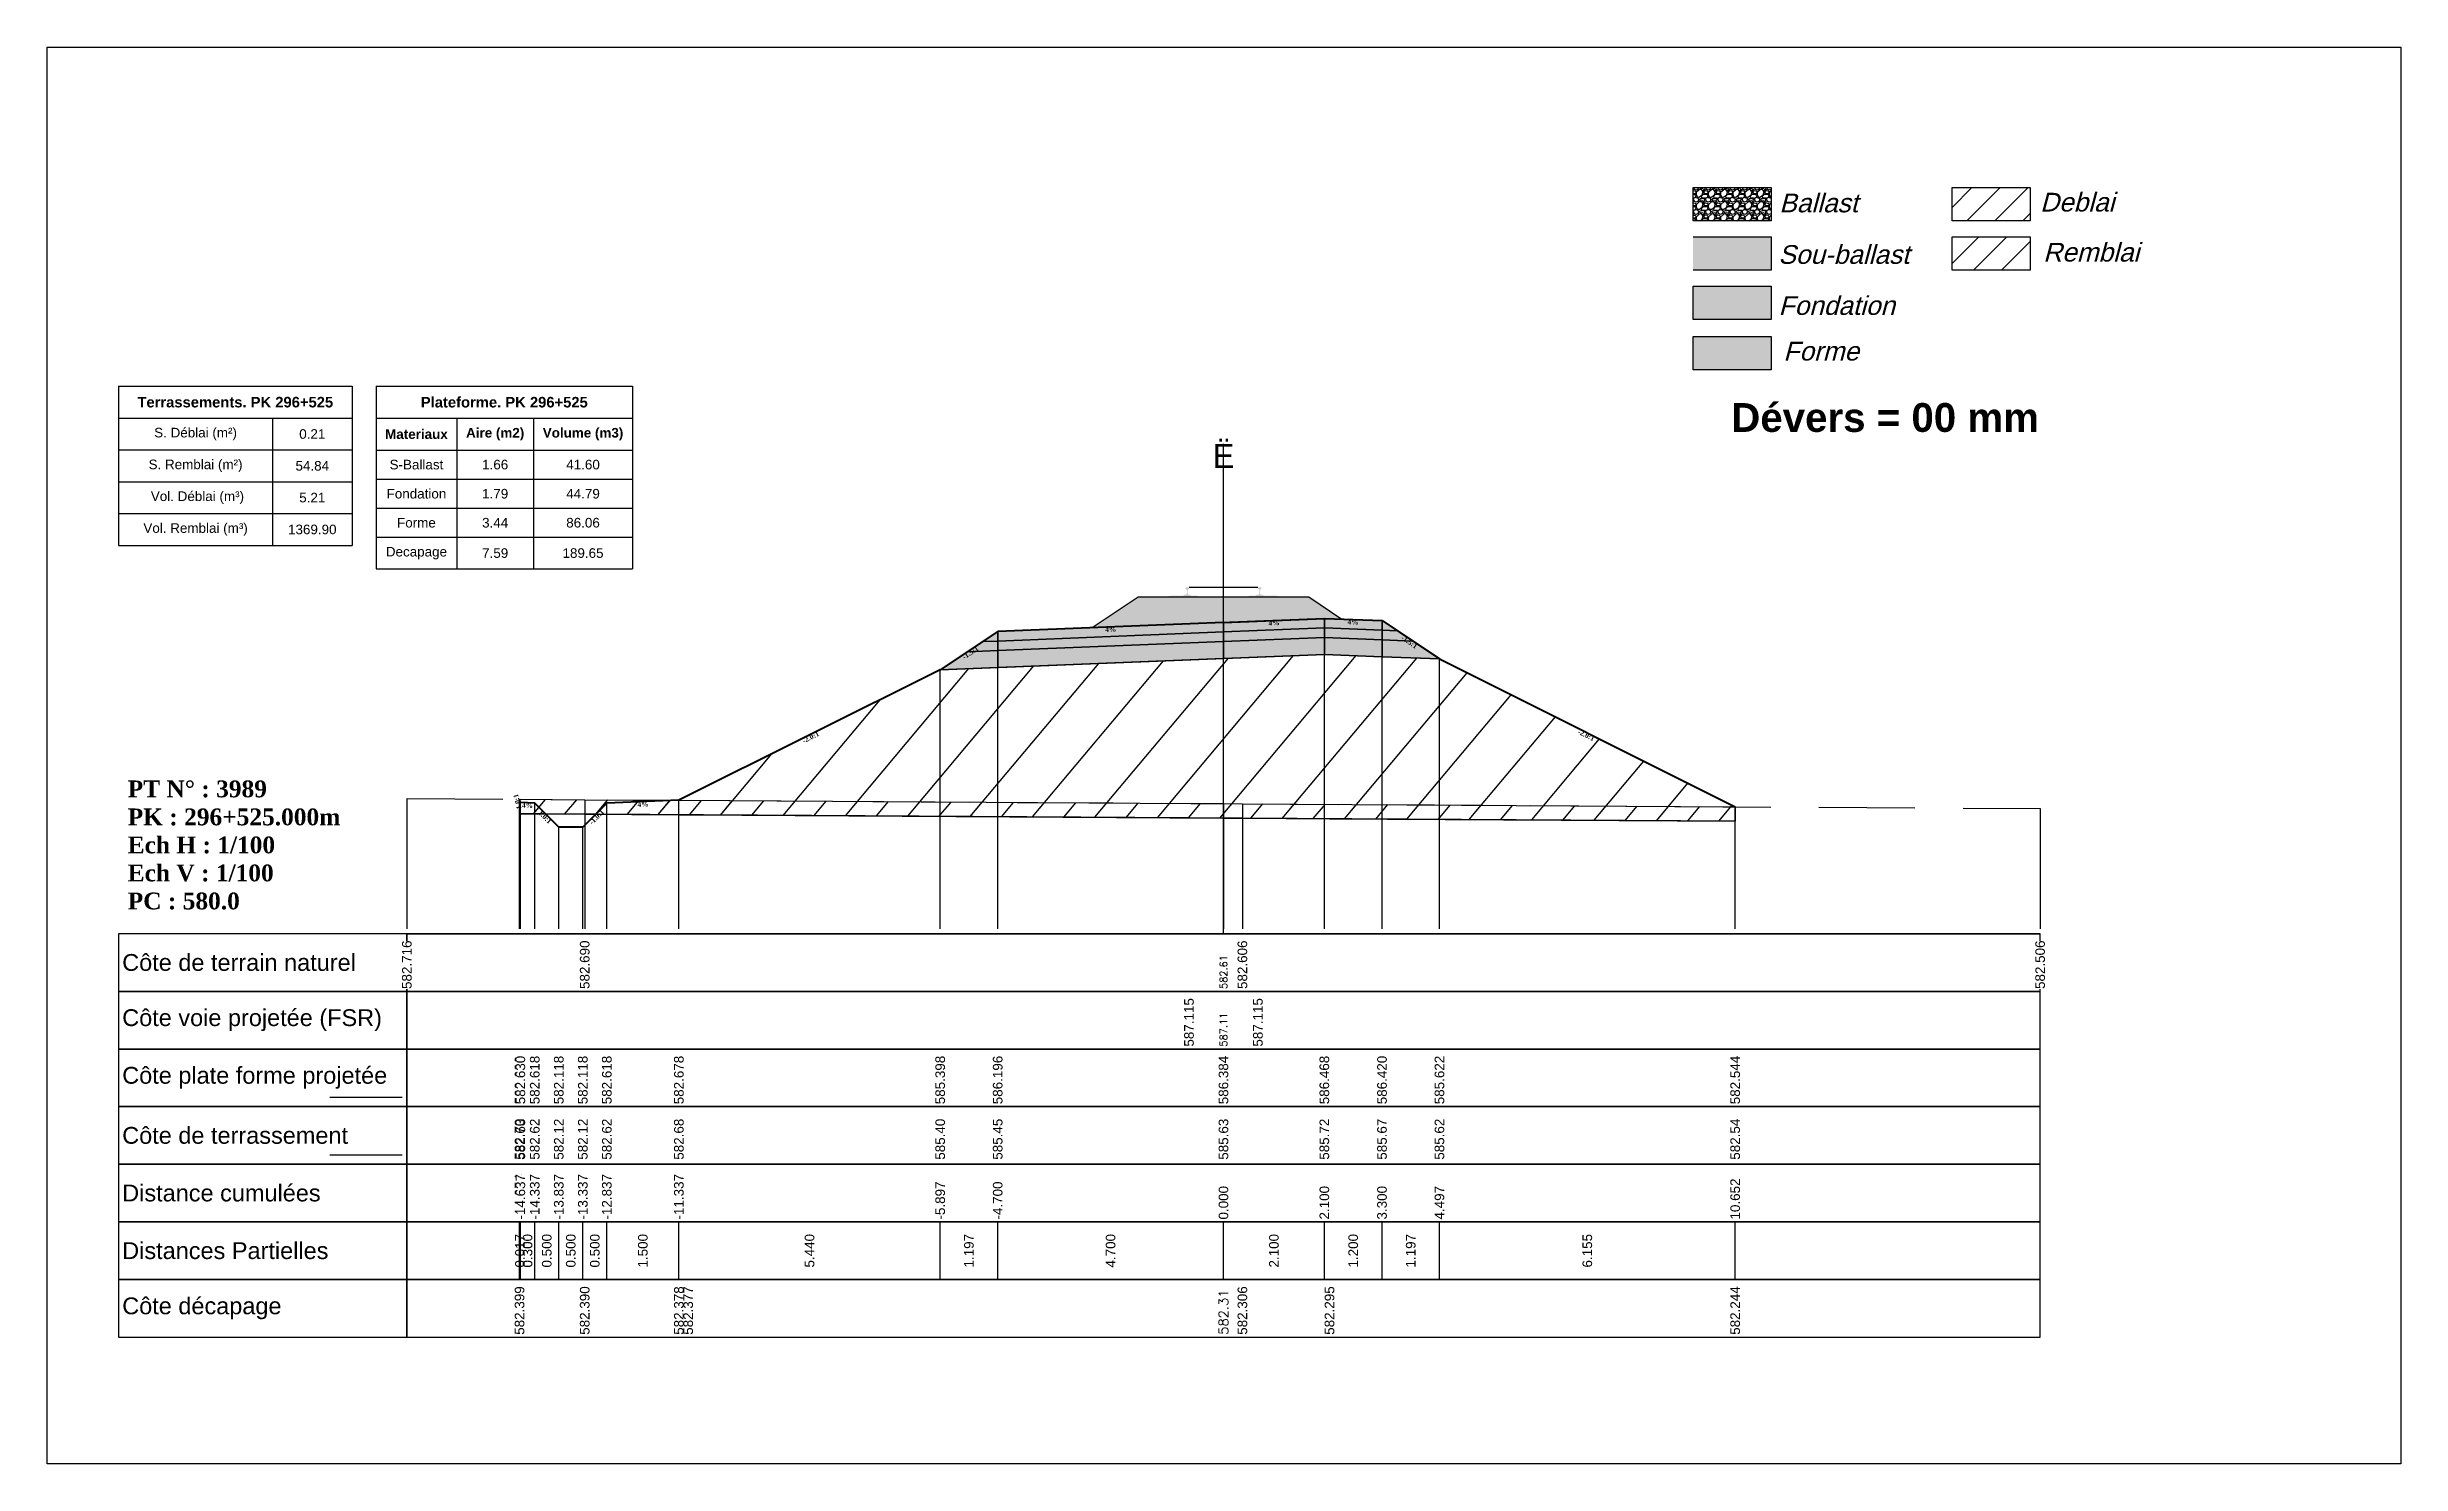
# Model space of a CAD drawing. Header units: millimetres. Extents: x 2762 to 3076, y 916 to 3305.
# Drawn here: x 2950.21 to 2999.21, y 2775.65 to 2805.15 of the extents above; entities that cross this region are included whole.
import ezdxf

# ---------------------------------------------------------------- set-up
doc = ezdxf.new("R2010")
doc.units = ezdxf.units.MM
doc.header["$LTSCALE"] = 2
doc.linetypes.add('CACHE', pattern=[9.525, 6.35, -3.175])
doc.linetypes.add('DASHED', pattern=[0.75, 0.5, -0.25])
for name, color, linetype in [('C-ANNO-TABL', 1, 'Continuous'), ('C-ANNO-TABL-TEXT', 150, 'Continuous'), ('C-ANNO-TABL-TITL', 150, 'Continuous'), ('C-ANNO-TABL-TTBL', 5, 'Continuous'), ('C-ROAD-CORR', 5, 'Continuous'), ('C-ROAD-SCTN', 7, 'Continuous')]:
    doc.layers.add(name, color=color, linetype=linetype)
doc.styles.add('ARIAL', font='arial.ttf')
doc.styles.add('C3D_Etiquette', font='romans.shx')
doc.styles.add('C3D_Profil_Travers', font='romans.shx')
doc.styles.get("Standard").update_dxf_attribs({"font": 'arial.ttf'})

msp = doc.modelspace()

# ---------------------------------------------------------------- texts
at = {"insert": (2985.274, 2797.733), "char_height": 0.6, "attachment_point": 1}
msp.add_mtext_dynamic_manual_height_columns('{\\fArial|b1|i0|c0|p34;Dévers = 00 mm}', width=8.82587, gutter_width=1.25, heights=[0], dxfattribs=at)
at = {"color": 7, "linetype": 'Continuous', "lineweight": -3}
for s, insert, char_height, attachment_point, style in [('{\\fWingdings|b0|i0|c2|p0;Ë}', (2974.705, 2796.384), 0.5, 8, 'C3D_Profil_Travers'), ('{\\fTimes New Roman|b1|i0|c0|p18;PT N° : 3989\\PPK : 296+525.000m\\PEch H : 1/100\\PEch V : 1/100\\PPC : 580.0}', (2951.893, 2787.184), 0.35, 7, 'C3D_Profil_Travers'), ('{\\fArial|b0|i0|c0|p34;Côte de terrain naturel}', (2951.779, 2786.084), 0.35, 4, 'C3D_Etiquette'), ('{\\fArial|b0|i0|c0|p34;Côte plate forme projetée}', (2951.779, 2783.684), 0.35, 4, 'C3D_Etiquette'), ('{\\fArial|b0|i0|c0|p34;Côte de terrassement}', (2951.779, 2782.484), 0.35, 4, 'C3D_Etiquette'), ('{\\fArial|b0|i0|c0|p34;Distance cumulées}', (2951.779, 2781.284), 0.35, 4, 'C3D_Etiquette'), ('{\\fArial|b0|i0|c0|p34;Distances Partielles}', (2951.779, 2780.084), 0.35, 4, 'C3D_Etiquette'), ('{\\fArial|b0|i0|c0|p34;Côte décapage}', (2951.779, 2778.884), 0.35, 4, 'C3D_Etiquette')]:
    msp.add_mtext(s, dxfattribs=dict(at, insert=insert, char_height=char_height, attachment_point=attachment_point, style=style))
at = {"color": 7, "linetype": 'Continuous', "lineweight": -3, "char_height": 0.1, "style": 'C3D_Etiquette'}
for s, insert, width, attachment_point, rotation in [('{\\fTimes New Roman|b1|i0|c0|p18;4%}', (2972.355, 2793.069), 0.42071, 2, 2.2906), ('{\\fTimes New Roman|b1|i0|c0|p18;4%}', (2975.755, 2793.205), 0.37094, 2, 2.2906), ('{\\fTimes New Roman|b1|i0|c0|p18;4%}', (2977.404, 2793.223), 0.42071, 2, 357.7094), ('{\\fTimes New Roman|b1|i0|c0|p18;-1.5:1}', (2969.408, 2792.577), 0.34598, 2, 33.6901), ('{\\fTimes New Roman|b1|i0|c0|p18;-1.5:1}', (2978.601, 2792.801), 0.34598, 2, 326.3099), ('{\\fTimes New Roman|b1|i0|c0|p18;-2.0:1}', (2966.09, 2790.818), 0.34598, 2, 26.5651), ('{\\fTimes New Roman|b1|i0|c0|p18;-2.0:1}', (2982.277, 2790.863), 0.34598, 2, 333.4349), ('{\\fTimes New Roman|b1|i0|c0|p18;1.0:1}', (2960.055, 2789.447), 0.29446, 8, 104.0362), ('{\\fTimes New Roman|b1|i0|c0|p18;4%}', (2960.218, 2789.404), 0.37094, 2, 357.7094), ('{\\fTimes New Roman|b1|i0|c0|p18;1.0:1}', (2960.615, 2789.149), 0.29001, 2, 315), ('{\\fTimes New Roman|b1|i0|c0|p18;-1.0:1}', (2961.621, 2789.149), 0.34598, 2, 45), ('{\\fTimes New Roman|b1|i0|c0|p18;4%}', (2962.618, 2789.428), 0.42071, 2, 2.2906)]:
    msp.add_mtext(s, dxfattribs=dict(at, insert=insert, width=width, attachment_point=attachment_point, rotation=rotation))
at = {"color": 7, "linetype": 'Continuous', "lineweight": -3, "rotation": 90, "style": 'C3D_Profil_Travers'}
for s, insert, char_height, attachment_point in [('582.61', (2974.705, 2785.534), 0.15, 4), ('587.11', (2974.705, 2784.334), 0.15, 4), ('{\\fArial|b0|i0|c0|p34;582.70}', (2960.051, 2781.979), 0.2, 4), ('{\\fArial|b0|i0|c0|p34;582.63}', (2960.068, 2781.979), 0.2, 4), ('{\\fArial|b0|i0|c0|p34;582.62}', (2960.368, 2781.979), 0.2, 4), ('{\\fArial|b0|i0|c0|p34;582.12}', (2960.868, 2781.979), 0.2, 4), ('{\\fArial|b0|i0|c0|p34;582.12}', (2961.368, 2781.979), 0.2, 4), ('{\\fArial|b0|i0|c0|p34;582.62}', (2961.868, 2781.979), 0.2, 4), ('{\\fArial|b0|i0|c0|p34;582.68}', (2963.368, 2781.979), 0.2, 4), ('{\\fArial|b0|i0|c0|p34;585.40}', (2968.808, 2781.979), 0.2, 4), ('{\\fArial|b0|i0|c0|p34;585.45}', (2970.005, 2781.979), 0.2, 4), ('{\\fArial|b0|i0|c0|p34;585.63}', (2974.705, 2781.979), 0.2, 4), ('{\\fArial|b0|i0|c0|p34;585.72}', (2976.805, 2781.979), 0.2, 4), ('{\\fArial|b0|i0|c0|p34;585.67}', (2978.005, 2781.979), 0.2, 4), ('{\\fArial|b0|i0|c0|p34;585.62}', (2979.201, 2781.979), 0.2, 4), ('{\\fArial|b0|i0|c0|p34;582.54}', (2985.357, 2781.979), 0.2, 4), ('{\\fArial|b0|i0|c0|p34;0.017}', (2960.059, 2780.084), 0.2, 5), ('{\\fArial|b0|i0|c0|p34;0.300}', (2960.218, 2780.084), 0.2, 5), ('{\\fArial|b0|i0|c0|p34;0.500}', (2960.618, 2780.084), 0.2, 5), ('{\\fArial|b0|i0|c0|p34;0.500}', (2961.118, 2780.084), 0.2, 5), ('{\\fArial|b0|i0|c0|p34;0.500}', (2961.618, 2780.084), 0.2, 5), ('{\\fArial|b0|i0|c0|p34;1.500}', (2962.618, 2780.084), 0.2, 5), ('{\\fArial|b0|i0|c0|p34;5.440}', (2966.088, 2780.084), 0.2, 5), ('{\\fArial|b0|i0|c0|p34;1.197}', (2969.406, 2780.084), 0.2, 5), ('{\\fArial|b0|i0|c0|p34;4.700}', (2972.355, 2780.084), 0.2, 5), ('{\\fArial|b0|i0|c0|p34;2.100}', (2975.755, 2780.084), 0.2, 5), ('{\\fArial|b0|i0|c0|p34;1.200}', (2977.405, 2780.084), 0.2, 5), ('{\\fArial|b0|i0|c0|p34;1.197}', (2978.603, 2780.084), 0.2, 5), ('{\\fArial|b0|i0|c0|p34;6.155}', (2982.279, 2780.084), 0.2, 5), ('582.31', (2974.705, 2778.334), 0.2, 4)]:
    msp.add_mtext(s, dxfattribs=dict(at, insert=insert, char_height=char_height, attachment_point=attachment_point))
at = {"color": 7, "linetype": 'Continuous', "lineweight": -3, "insert": (2951.779, 2784.884), "char_height": 0.35, "attachment_point": 4}
msp.add_mtext('{\\fArial|b0|i0|c0|p34;Côte voie projetée (FSR)}', dxfattribs=at)
at = {"layer": 'C-ANNO-TABL-TEXT', "color": 7, "style": 'ARIAL', "oblique": 15}
for s, p in [('Ballast', (2986.274, 2801.705)), ('Deblai', (2991.704, 2801.721)), ('Sou-ballast', (2986.254, 2800.632)), ('Remblai', (2991.768, 2800.679)), ('Fondation', (2986.259, 2799.569)), ('Forme', (2986.359, 2798.619))]:
    msp.add_text(s, height=0.39, dxfattribs=at).set_placement(p)
at = {"layer": 'C-ANNO-TABL-TEXT', "color": 7, "linetype": 'Continuous', "lineweight": -3, "char_height": 0.2, "attachment_point": 5, "style": 'ARIAL'}
for s, insert in [('{\\fArial|b0|i0|c0|p34;\\C7;0.21}', (2955.736, 2797.088)), ('{\\fArial|b0|i0|c0|p34;\\C7;54.84}', (2955.736, 2796.426)), ('{\\fArial|b0|i0|c0|p34;\\C7;S-Ballast}', (2957.904, 2796.451)), ('{\\fArial|b0|i0|c0|p34;\\C7;1.66}', (2959.543, 2796.451)), ('{\\C18;\\c0;41.60}', (2961.372, 2796.451)), ('{\\fArial|b0|i0|c0|p34;\\C7;Fondation}', (2957.904, 2795.845)), ('{\\fArial|b0|i0|c0|p34;\\C7;1.79}', (2959.543, 2795.845)), ('{\\C18;\\c0;44.79}', (2961.372, 2795.845)), ('{\\fArial|b0|i0|c0|p34;\\C7;5.21}', (2955.736, 2795.764)), ('{\\fArial|b0|i0|c0|p34;\\C7;1369.90}', (2955.736, 2795.101)), ('{\\fArial|b0|i0|c0|p34;\\C7;Forme}', (2957.904, 2795.241)), ('{\\fArial|b0|i0|c0|p34;\\C7;3.44}', (2959.543, 2795.241)), ('{\\C18;\\c0;86.06}', (2961.372, 2795.241)), ('{\\fArial|b0|i0|c0|p34;\\C7;Decapage}', (2957.904, 2794.609)), ('{\\fArial|b0|i0|c0|p34;\\C7;7.59}', (2959.543, 2794.609)), ('{\\C18;\\c0;189.65}', (2961.372, 2794.609))]:
    msp.add_mtext(s, dxfattribs=dict(at, insert=insert))
at = {"layer": 'C-ANNO-TABL-TITL', "color": 7, "linetype": 'Continuous', "lineweight": -3, "attachment_point": 5, "style": 'ARIAL'}
for s, insert, char_height in [('{\\fArial|b1|i0|c0|p34;\\C7;Terrassements. PK 296+525}', (2954.133, 2797.751), 0.22), ('{\\fArial|b1|i0|c0|p34;\\C18;\\c0;Plateforme. PK 296+525}', (2959.733, 2797.75), 0.22), ('{\\fArial|b0|i0|c0|p34;\\C7;S. Déblai (m²) }', (2953.306, 2797.088), 0.2), ('{\\fArial|b1|i0|c0|p34;\\C7;Materiaux   }', (2957.904, 2797.085), 0.2), ('{\\fArial|b1|i0|c0|p34;\\C7;Aire (m2)}', (2959.543, 2797.085), 0.2), ('{\\fArial|b1|i0|c0|p34;\\C7;Volume (m3)}', (2961.372, 2797.085), 0.2), ('{\\fArial|b0|i0|c0|p34;\\C7;S. Remblai (m²) }', (2953.306, 2796.426), 0.2), ('{\\fArial|b0|i0|c0|p34;\\C7; Vol. Déblai (m³) }', (2953.306, 2795.764), 0.2), ('{\\fArial|b0|i0|c0|p34;\\C7;Vol. Remblai (m³)}', (2953.306, 2795.101), 0.2)]:
    msp.add_mtext(s, dxfattribs=dict(at, insert=insert, char_height=char_height))

# ---------------------------------------------------------------- hatches: boundary and pattern name
h = msp.add_hatch(color=11)
h.dxf.hatch_style = 1
h.paths.add_polyline_path([(2986.106, 2801.191), (2984.48, 2801.191), (2984.48, 2800.499), (2986.106, 2800.499)])
h = msp.add_hatch(color=30)
h.dxf.hatch_style = 1
h.paths.add_polyline_path([(2986.106, 2800.164), (2984.48, 2800.164), (2984.48, 2799.472), (2986.106, 2799.472)])
h = msp.add_hatch(color=83)
h.dxf.hatch_style = 1
h.paths.add_polyline_path([(2986.106, 2799.118), (2984.48, 2799.118), (2984.48, 2798.426), (2986.106, 2798.426)])
at = {"linetype": 'Continuous', "lineweight": -3}
h = msp.add_hatch(dxfattribs=at)
h.set_pattern_fill('GRAVEL', color=252, scale=0.009, style=0)
h.set_pattern_definition([(228.0128, (2972.136781, 2793.286701), (-1.8288, -2.0574), [0.030755, -3.0447435]), (184.96974, (2972.116207, 2793.263841), (2.743199999, 0.228600013), [0.0527764, -5.2248644]), (132.51045, (2972.063629, 2793.259269), (2.286, -2.5146), [0.0372133, -3.684125]), (267.2737, (2971.974475, 2793.202119), (0.2286, 4.572), [0.0480604, -4.7579794]), (292.83365, (2971.972189, 2793.154113), (-1.143, 2.7432), [0.047127, -4.6655827]), (357.2737, (2971.990477, 2793.110679), (-4.572, 0.2286), [0.0480604, -4.7579794]), (37.69424, (2972.038483, 2793.108393), (-2.9718, -2.286), [0.0635574, -6.2921804]), (72.25533, (2972.088775, 2793.147255), (1.6002, 5.0292), [0.0600048, -5.940473]), (121.42957, (2972.107063, 2793.204405), (-1.8288, 2.9718), [0.048223, -4.774099]), (175.23636, (2972.081917, 2793.245553), (2.5146, -0.2286), [0.055054, -2.697654]), (222.39744, (2972.027053, 2793.250125), (-2.7432, -2.5146), [0.071197, -7.0485095]), (138.81407, (2972.20079, 2793.199833), (-1.6002, 1.3716), [0.0243004, -2.405751]), (171.46923, (2972.182501, 2793.215835), (2.9718, -0.4572), [0.0462314, -4.5769175]), (225, (2972.13678, 2793.2227), (-3e-17, -0.2286), [0.032329, -0.29096]), (203.1986, (2972.12078, 2793.250125), (1.143, 0.4572), [0.01741, -1.723556]), (291.8014, (2972.104777, 2793.243267), (-0.2286, 0.6858), [0.024621, -1.206428]), (30.9638, (2972.11392, 2793.220407), (0.6858, 0.4572), [0.039989, -1.292967]), (161.565, (2972.14821, 2793.24098), (0.4572, -0.2286), [0.028916, -0.693981]), (16.38954, (2971.972189, 2793.243267), (2.286, 0.6858), [0.040508, -4.0102944]), (70.34618, (2972.011051, 2793.254697), (-0.9144, -2.5146), [0.033984, -3.3643994]), (293.1986, (2972.14821, 2793.2867), (-0.4572, 1.143), [0.034819, -1.7061465]), (343.61046, (2972.161927, 2793.254697), (-2.286, 0.6858), [0.040508, -4.0102944]), (339.44395, (2971.97219, 2793.101535), (-1.143, 0.4572), [0.039063, -1.914096]), (294.77514, (2972.008765, 2793.087819), (-1.143, 2.5146), [0.0327305, -3.2403234]), (66.8014, (2972.150497, 2793.0581), (0.4572, 1.143), [0.034819, -1.7061465]), (17.35402, (2972.164213, 2793.090105), (-2.9718, -0.9144), [0.0383204, -3.793714]), (69.44395, (2972.038483, 2793.0581), (-0.4572, -1.143), [0.0195316, -1.933628]), (101.3099, (2972.13678, 2793.0581), (-0.2286, 0.9144), [0.011656, -1.1539795]), (165.9638, (2972.134495, 2793.06953), (0.6858, -0.2286), [0.047127, -0.895415]), (186.009, (2972.088775, 2793.080961), (2.286, 0.2286), [0.043674, -4.323723]), (303.69, (2972.11392, 2793.19983), (-0.2286, 0.4572), [0.032969, -0.79126]), (353.15723, (2972.132209, 2793.172401), (3.8862, -0.4572), [0.05756, -5.698441]), (60.9454, (2972.18936, 2793.165543), (-0.9144, -1.6002), [0.023536, -2.330045]), (90, (2972.2008, 2793.18612), (-0.2286, 0.2286), [0.013716, -0.214884]), (120.25644, (2972.084203, 2793.087819), (0.9144, -1.6002), [0.031758, -3.1440547]), (48.0128, (2972.068201, 2793.115251), (1.8288, 2.0574), [0.06151, -3.0139886]), (0, (2972.10935, 2793.16097), (0.2286, 0.2286), [0.059436, -0.169164]), (325.30485, (2972.168785, 2793.160971), (2.286, -1.6002), [0.036145, -3.5783385]), (254.0546, (2972.198503, 2793.140397), (-0.2286, -0.9144), [0.033285, -1.6309485]), (207.64598, (2972.189359, 2793.108393), (-4.3434, -2.286), [0.054193, -5.365122]), (175.42608, (2972.141353, 2793.083247), (-2.9718, 0.2286), [0.0573327, -5.675926])])
h.paths.add_polyline_path([(2971.972, 2793.058), (2972.93, 2793.696), (2976.48, 2793.696), (2977.169, 2793.237), (2976.805, 2793.251)])
msp.add_hatch(color=254, dxfattribs=at).paths.add_polyline_path([(2973.487, 2793.515), (2973.487, 2793.7), (2973.602, 2793.721), (2973.95, 2793.721), (2973.95, 2793.726), (2973.876, 2793.726), (2973.876, 2793.736), (2973.877, 2793.737), (2973.879, 2793.738), (2973.88, 2793.738), (2973.9, 2793.74), (2973.903, 2793.74), (2973.906, 2793.742), (2973.934, 2793.752), (2973.937, 2793.753), (2973.938, 2793.755), (2973.939, 2793.756), (2973.94, 2793.76), (2973.941, 2793.767), (2973.942, 2793.776), (2973.943, 2793.787), (2973.943, 2793.811), (2973.942, 2793.826), (2973.942, 2793.833), (2973.941, 2793.839), (2973.94, 2793.843), (2973.94, 2793.845), (2973.939, 2793.849), (2973.938, 2793.85), (2973.937, 2793.852), (2973.936, 2793.853), (2973.935, 2793.854), (2973.919, 2793.859), (2973.917, 2793.861), (2973.916, 2793.862), (2973.915, 2793.863), (2973.915, 2793.866), (2973.915, 2793.884), (2973.916, 2793.889), (2973.917, 2793.891), (2973.919, 2793.893), (2973.921, 2793.895), (2973.924, 2793.896), (2973.925, 2793.896), (2973.929, 2793.897), (2973.933, 2793.898), (2973.936, 2793.898), (2973.94, 2793.898), (2973.945, 2793.898), (2973.948, 2793.898), (2973.951, 2793.898), (2973.955, 2793.898), (2973.958, 2793.898), (2973.962, 2793.898), (2973.967, 2793.898), (2973.97, 2793.898), (2973.974, 2793.897), (2973.978, 2793.896), (2973.979, 2793.896), (2973.981, 2793.895), (2973.984, 2793.893), (2973.986, 2793.891), (2973.987, 2793.889), (2973.987, 2793.884), (2973.987, 2793.866), (2973.987, 2793.863), (2973.987, 2793.862), (2973.986, 2793.861), (2973.984, 2793.859), (2973.968, 2793.854), (2973.967, 2793.853), (2973.965, 2793.852), (2973.964, 2793.85), (2973.964, 2793.849), (2973.963, 2793.845), (2973.962, 2793.843), (2973.962, 2793.839), (2973.961, 2793.833), (2973.96, 2793.826), (2973.96, 2793.811), (2973.96, 2793.787), (2973.961, 2793.776), (2973.962, 2793.767), (2973.963, 2793.76), (2973.964, 2793.756), (2973.965, 2793.755), (2973.966, 2793.753), (2973.968, 2793.752), (2973.997, 2793.742), (2974, 2793.74), (2974.003, 2793.74), (2974.023, 2793.738), (2974.024, 2793.738), (2974.025, 2793.737), (2974.026, 2793.736), (2974.026, 2793.726), (2973.952, 2793.726), (2973.952, 2793.721), (2974.156, 2793.721), (2974.288, 2793.69), (2975.122, 2793.69), (2975.253, 2793.721), (2975.457, 2793.721), (2975.457, 2793.726), (2975.383, 2793.726), (2975.383, 2793.736), (2975.384, 2793.737), (2975.386, 2793.738), (2975.387, 2793.738), (2975.407, 2793.74), (2975.41, 2793.74), (2975.413, 2793.742), (2975.441, 2793.752), (2975.444, 2793.753), (2975.445, 2793.755), (2975.446, 2793.756), (2975.447, 2793.76), (2975.448, 2793.767), (2975.449, 2793.776), (2975.45, 2793.787), (2975.45, 2793.811), (2975.449, 2793.826), (2975.449, 2793.833), (2975.448, 2793.839), (2975.447, 2793.843), (2975.447, 2793.845), (2975.446, 2793.849), (2975.445, 2793.85), (2975.444, 2793.852), (2975.443, 2793.853), (2975.442, 2793.854), (2975.426, 2793.859), (2975.424, 2793.861), (2975.423, 2793.862), (2975.422, 2793.863), (2975.422, 2793.866), (2975.422, 2793.884), (2975.423, 2793.889), (2975.424, 2793.891), (2975.426, 2793.893), (2975.428, 2793.895), (2975.431, 2793.896), (2975.432, 2793.896), (2975.436, 2793.897), (2975.44, 2793.898), (2975.443, 2793.898), (2975.447, 2793.898), (2975.452, 2793.898), (2975.455, 2793.898), (2975.458, 2793.898), (2975.462, 2793.898), (2975.465, 2793.898), (2975.469, 2793.898), (2975.474, 2793.898), (2975.477, 2793.898), (2975.481, 2793.897), (2975.485, 2793.896), (2975.486, 2793.896), (2975.488, 2793.895), (2975.491, 2793.893), (2975.493, 2793.891), (2975.494, 2793.889), (2975.494, 2793.884), (2975.494, 2793.866), (2975.494, 2793.863), (2975.494, 2793.862), (2975.493, 2793.861), (2975.491, 2793.859), (2975.475, 2793.854), (2975.474, 2793.853), (2975.472, 2793.852), (2975.471, 2793.85), (2975.471, 2793.849), (2975.47, 2793.845), (2975.469, 2793.843), (2975.469, 2793.839), (2975.468, 2793.833), (2975.467, 2793.826), (2975.467, 2793.811), (2975.467, 2793.787), (2975.468, 2793.776), (2975.469, 2793.767), (2975.47, 2793.76), (2975.471, 2793.756), (2975.472, 2793.755), (2975.473, 2793.753), (2975.475, 2793.752), (2975.504, 2793.742), (2975.507, 2793.74), (2975.51, 2793.74), (2975.53, 2793.738), (2975.531, 2793.738), (2975.532, 2793.737), (2975.533, 2793.736), (2975.533, 2793.726), (2975.459, 2793.726), (2975.459, 2793.721), (2975.807, 2793.721), (2975.922, 2793.7), (2975.922, 2793.515)])
h = msp.add_hatch(color=30, dxfattribs=at)
h.paths.add_polyline_path([(2978.005, 2792.803), (2978.005, 2793.003), (2978.324, 2792.991), (2978.643, 2792.778)])
h.paths.add_polyline_path([(2976.805, 2792.851), (2976.805, 2793.051), (2978.005, 2793.003), (2978.005, 2792.803)])
h.paths.add_polyline_path([(2974.705, 2792.767), (2974.705, 2792.967), (2976.805, 2793.051), (2976.805, 2792.851)])
h.paths.add_polyline_path([(2970.005, 2792.579), (2970.005, 2792.779), (2974.705, 2792.967), (2974.705, 2792.767)])
h.paths.add_polyline_path([(2969.366, 2792.554), (2969.685, 2792.767), (2970.005, 2792.779), (2970.005, 2792.579)])
h = msp.add_hatch(color=11, dxfattribs=at)
h.paths.add_polyline_path([(2978.005, 2793.003), (2978.005, 2793.203), (2978.324, 2792.991)])
h.paths.add_polyline_path([(2976.805, 2793.051), (2976.805, 2793.251), (2978.005, 2793.203), (2978.005, 2793.003)])
h.paths.add_polyline_path([(2974.705, 2792.967), (2974.705, 2793.167), (2976.805, 2793.251), (2976.805, 2793.051)])
h.paths.add_polyline_path([(2970.005, 2792.779), (2970.005, 2792.979), (2974.705, 2793.167), (2974.705, 2792.967)])
h.paths.add_polyline_path([(2969.685, 2792.767), (2970.005, 2792.979), (2970.005, 2792.779)])
h = msp.add_hatch(color=83, dxfattribs=at)
h.paths.add_polyline_path([(2978.005, 2792.453), (2978.005, 2792.803), (2978.643, 2792.778), (2979.201, 2792.406)])
h.paths.add_polyline_path([(2976.805, 2792.501), (2976.805, 2792.851), (2978.005, 2792.803), (2978.005, 2792.453)])
h.paths.add_polyline_path([(2974.705, 2792.417), (2974.705, 2792.767), (2976.805, 2792.851), (2976.805, 2792.501)])
h.paths.add_polyline_path([(2970.005, 2792.229), (2970.005, 2792.579), (2974.705, 2792.767), (2974.705, 2792.417)])
h.paths.add_polyline_path([(2968.808, 2792.182), (2969.366, 2792.554), (2970.005, 2792.579), (2970.005, 2792.229)])
h = msp.add_hatch(dxfattribs=at)
h.set_pattern_fill('_U', color=3, angle=50, style=0, pattern_type=0)
h.set_pattern_definition([(50, (2961.6384, 2789.1721), (-0.766044, 0.642788), [])])
h.paths.add_polyline_path([(2961.638, 2789.172), (2961.868, 2789.402), (2963.368, 2789.462), (2968.808, 2792.182), (2976.805, 2792.501), (2979.201, 2792.406), (2985.357, 2789.328), (2985.357, 2789.028), (2975.099, 2789.09)])
h.paths.add_polyline_path([(2960.051, 2789.183), (2960.051, 2789.483), (2960.068, 2789.414), (2960.368, 2789.402), (2960.59, 2789.179)])
h = msp.add_hatch(dxfattribs=at)
h.set_pattern_fill('_U', color=150, scale=0.5, angle=50, style=0, pattern_type=0)
h.set_pattern_definition([(50, (2961.63844, 2789.1721), (-0.383022, 0.321394), [])])
h.paths.add_polyline_path([(2961.638, 2789.172), (2961.868, 2789.402), (2963.368, 2789.462), (2975.099, 2789.39), (2985.357, 2789.328), (2985.357, 2789.028), (2975.099, 2789.09)])
h.paths.add_polyline_path([(2960.051, 2789.483), (2961.408, 2789.474), (2963.368, 2789.462), (2961.868, 2789.402), (2961.638, 2789.172), (2961.408, 2789.174), (2960.59, 2789.179), (2960.368, 2789.402), (2960.068, 2789.414)])
h.paths.add_polyline_path([(2960.051, 2789.183), (2960.051, 2789.483), (2960.068, 2789.414), (2960.368, 2789.402), (2960.59, 2789.179)])

# ---------------------------------------------------------------- linework, layer by layer
for p, q in [((2984.48, 2802.219), (2986.106, 2802.219)), ((2984.48, 2802.219), (2986.106, 2802.219)), ((2984.48, 2801.527), (2984.48, 2802.219)), ((2986.106, 2802.219), (2986.106, 2801.527)), ((2986.106, 2802.219), (2986.106, 2801.527)), ((2989.873, 2802.219), (2991.499, 2802.219)), ((2989.873, 2801.527), (2989.873, 2802.219)), ((2991.499, 2802.219), (2991.499, 2801.527)), ((2986.106, 2801.527), (2984.48, 2801.527)), ((2986.106, 2801.527), (2984.48, 2801.527)), ((2991.499, 2801.527), (2989.873, 2801.527)), ((2984.48, 2801.191), (2986.106, 2801.191)), ((2986.106, 2801.191), (2986.106, 2800.499)), ((2989.873, 2801.191), (2991.499, 2801.191)), ((2989.873, 2800.499), (2989.873, 2801.191)), ((2991.499, 2801.191), (2991.499, 2800.499)), ((2986.106, 2800.499), (2984.48, 2800.499)), ((2991.499, 2800.499), (2989.873, 2800.499)), ((2984.48, 2800.164), (2986.106, 2800.164)), ((2984.48, 2799.472), (2984.48, 2800.164)), ((2986.106, 2800.164), (2986.106, 2799.472)), ((2986.106, 2799.472), (2984.48, 2799.472)), ((2984.48, 2799.118), (2986.106, 2799.118)), ((2984.48, 2798.426), (2984.48, 2799.118)), ((2986.106, 2799.118), (2986.106, 2798.426)), ((2986.106, 2798.426), (2984.48, 2798.426))]:
    msp.add_line(p, q)
at = {"linetype": 'Continuous'}
for p, q in [((2984.483, 2802.172), (2984.48, 2802.173)), ((2984.48, 2802.17), (2984.483, 2802.172)), ((2984.52, 2802.144), (2984.48, 2802.15)), ((2984.48, 2802.104), (2984.53, 2802.098)), ((2984.48, 2802.083), (2984.506, 2802.083)), ((2984.532, 2802.019), (2984.48, 2801.992)), ((2984.483, 2801.918), (2984.48, 2801.919)), ((2984.48, 2801.916), (2984.483, 2801.918)), ((2984.52, 2801.89), (2984.48, 2801.896)), ((2984.48, 2801.85), (2984.53, 2801.844)), ((2984.48, 2801.829), (2984.506, 2801.829)), ((2984.484, 2801.969), (2984.499, 2801.934)), ((2984.485, 2801.969), (2984.501, 2802.005)), ((2984.486, 2802.219), (2984.499, 2802.188)), ((2984.498, 2802.188), (2984.541, 2802.175)), ((2984.498, 2801.934), (2984.541, 2801.921)), ((2984.501, 2802.005), (2984.542, 2802.018)), ((2984.505, 2802.086), (2984.539, 2802.063)), ((2984.505, 2801.832), (2984.539, 2801.809)), ((2984.543, 2802.128), (2984.522, 2802.145)), ((2984.543, 2801.874), (2984.522, 2801.891)), ((2984.529, 2802.088), (2984.542, 2802.111)), ((2984.539, 2802.061), (2984.529, 2802.025)), ((2984.529, 2801.834), (2984.542, 2801.857)), ((2984.541, 2802.175), (2984.585, 2802.188)), ((2984.541, 2802.016), (2984.582, 2802.001)), ((2984.541, 2801.921), (2984.585, 2801.934)), ((2984.544, 2802.129), (2984.542, 2802.076)), ((2984.542, 2802.111), (2984.542, 2802.127)), ((2984.542, 2802.076), (2984.562, 2802.028)), ((2984.544, 2801.875), (2984.542, 2801.822)), ((2984.542, 2801.857), (2984.542, 2801.873)), ((2984.542, 2801.822), (2984.562, 2801.774)), ((2984.609, 2802.175), (2984.55, 2802.122)), ((2984.609, 2801.921), (2984.55, 2801.868)), ((2984.562, 2802.025), (2984.615, 2802.022)), ((2984.581, 2802.003), (2984.596, 2801.97)), ((2984.585, 2802.187), (2984.596, 2802.219)), ((2984.585, 2801.933), (2984.598, 2801.969)), ((2984.662, 2802.175), (2984.601, 2802.18)), ((2984.662, 2801.921), (2984.601, 2801.926)), ((2984.642, 2801.939), (2984.614, 2801.969)), ((2984.615, 2802.025), (2984.671, 2802.068)), ((2984.615, 2801.969), (2984.623, 2801.989)), ((2984.642, 2802.193), (2984.618, 2802.219)), ((2984.671, 2801.989), (2984.623, 2801.984)), ((2984.685, 2802.199), (2984.627, 2802.194)), ((2984.685, 2801.945), (2984.627, 2801.94)), ((2984.649, 2802.033), (2984.694, 2802.083)), ((2984.649, 2801.779), (2984.694, 2801.829)), ((2984.668, 2802.003), (2984.65, 2802.034)), ((2984.689, 2802.131), (2984.661, 2802.176)), ((2984.689, 2801.877), (2984.661, 2801.922)), ((2984.73, 2801.999), (2984.666, 2802.004)), ((2984.671, 2802.068), (2984.691, 2802.132)), ((2984.722, 2801.982), (2984.671, 2801.994)), ((2984.671, 2801.814), (2984.691, 2801.878)), ((2984.688, 2802.175), (2984.698, 2802.15)), ((2984.688, 2801.921), (2984.698, 2801.896)), ((2984.707, 2802.183), (2984.689, 2802.176)), ((2984.707, 2801.929), (2984.689, 2801.922)), ((2984.694, 2802.083), (2984.76, 2802.083)), ((2984.694, 2801.829), (2984.76, 2801.829)), ((2984.699, 2802.149), (2984.737, 2802.172)), ((2984.724, 2802.152), (2984.699, 2802.127)), ((2984.699, 2802.127), (2984.719, 2802.096)), ((2984.699, 2801.895), (2984.737, 2801.918)), ((2984.724, 2801.898), (2984.699, 2801.873)), ((2984.699, 2801.873), (2984.719, 2801.842)), ((2984.719, 2802.219), (2984.701, 2802.198)), ((2984.719, 2802.219), (2984.701, 2802.198)), ((2984.724, 2801.97), (2984.701, 2801.944)), ((2984.737, 2802.172), (2984.706, 2802.182)), ((2984.737, 2801.918), (2984.706, 2801.928)), ((2984.72, 2802.106), (2984.784, 2802.098)), ((2984.72, 2801.852), (2984.784, 2801.844)), ((2984.724, 2801.969), (2984.722, 2801.982)), ((2984.774, 2802.144), (2984.724, 2802.151)), ((2984.774, 2802.144), (2984.724, 2802.151)), ((2984.774, 2801.89), (2984.724, 2801.897)), ((2984.786, 2802.019), (2984.733, 2801.991)), ((2984.738, 2801.969), (2984.753, 2801.934)), ((2984.739, 2801.969), (2984.755, 2802.005)), ((2984.74, 2802.219), (2984.753, 2802.188)), ((2984.74, 2802.219), (2984.753, 2802.188)), ((2984.752, 2802.188), (2984.795, 2802.175)), ((2984.752, 2802.188), (2984.795, 2802.175)), ((2984.752, 2801.934), (2984.795, 2801.921)), ((2984.755, 2802.005), (2984.796, 2802.018)), ((2984.759, 2802.086), (2984.793, 2802.063)), ((2984.759, 2801.832), (2984.793, 2801.809)), ((2984.797, 2802.128), (2984.776, 2802.145)), ((2984.797, 2802.128), (2984.776, 2802.145)), ((2984.797, 2801.874), (2984.776, 2801.891)), ((2984.783, 2802.088), (2984.796, 2802.111)), ((2984.793, 2802.061), (2984.783, 2802.025)), ((2984.783, 2801.834), (2984.796, 2801.857)), ((2984.795, 2802.175), (2984.839, 2802.188)), ((2984.795, 2802.175), (2984.839, 2802.188)), ((2984.795, 2802.016), (2984.836, 2802.001)), ((2984.795, 2801.921), (2984.839, 2801.934)), ((2984.798, 2802.129), (2984.796, 2802.076)), ((2984.798, 2802.129), (2984.796, 2802.076)), ((2984.796, 2802.111), (2984.796, 2802.127)), ((2984.796, 2802.111), (2984.796, 2802.127)), ((2984.796, 2802.076), (2984.816, 2802.028)), ((2984.798, 2801.875), (2984.796, 2801.822)), ((2984.796, 2801.857), (2984.796, 2801.873)), ((2984.796, 2801.822), (2984.816, 2801.774)), ((2984.863, 2802.175), (2984.804, 2802.122)), ((2984.863, 2802.175), (2984.804, 2802.122)), ((2984.863, 2801.921), (2984.804, 2801.868)), ((2984.816, 2802.025), (2984.869, 2802.022)), ((2984.835, 2802.003), (2984.85, 2801.97)), ((2984.839, 2802.187), (2984.85, 2802.219)), ((2984.839, 2802.187), (2984.85, 2802.219)), ((2984.839, 2801.933), (2984.852, 2801.969)), ((2984.916, 2802.175), (2984.855, 2802.18)), ((2984.916, 2802.175), (2984.855, 2802.18)), ((2984.916, 2801.921), (2984.855, 2801.926)), ((2984.896, 2801.939), (2984.868, 2801.969)), ((2984.869, 2802.025), (2984.925, 2802.068)), ((2984.869, 2802.025), (2984.925, 2802.068)), ((2984.869, 2801.969), (2984.877, 2801.989)), ((2984.896, 2802.193), (2984.872, 2802.219)), ((2984.896, 2802.193), (2984.872, 2802.219)), ((2984.925, 2801.989), (2984.877, 2801.984)), ((2984.939, 2802.199), (2984.881, 2802.194)), ((2984.939, 2802.199), (2984.881, 2802.194)), ((2984.939, 2801.945), (2984.881, 2801.94)), ((2984.903, 2802.033), (2984.948, 2802.083)), ((2984.903, 2802.033), (2984.948, 2802.083)), ((2984.903, 2801.779), (2984.948, 2801.829)), ((2984.922, 2802.003), (2984.904, 2802.034)), ((2984.922, 2802.003), (2984.904, 2802.034)), ((2984.943, 2802.131), (2984.915, 2802.176)), ((2984.943, 2802.131), (2984.915, 2802.176)), ((2984.943, 2801.877), (2984.915, 2801.922)), ((2984.984, 2801.999), (2984.92, 2802.004)), ((2984.984, 2801.999), (2984.92, 2802.004)), ((2984.925, 2802.068), (2984.945, 2802.132)), ((2984.925, 2802.068), (2984.945, 2802.132)), ((2984.976, 2801.982), (2984.925, 2801.994)), ((2984.976, 2801.982), (2984.925, 2801.994)), ((2984.925, 2801.814), (2984.945, 2801.878)), ((2984.942, 2802.175), (2984.952, 2802.15)), ((2984.942, 2802.175), (2984.952, 2802.15)), ((2984.942, 2801.921), (2984.952, 2801.896)), ((2984.961, 2802.183), (2984.943, 2802.176)), ((2984.961, 2802.183), (2984.943, 2802.176)), ((2984.961, 2801.929), (2984.943, 2801.922)), ((2984.948, 2802.083), (2985.014, 2802.083)), ((2984.948, 2802.083), (2985.014, 2802.083)), ((2984.948, 2801.829), (2985.014, 2801.829)), ((2984.953, 2802.149), (2984.991, 2802.172)), ((2984.953, 2802.149), (2984.991, 2802.172)), ((2984.978, 2802.152), (2984.953, 2802.127)), ((2984.978, 2802.152), (2984.953, 2802.127)), ((2984.953, 2802.127), (2984.973, 2802.096)), ((2984.953, 2802.127), (2984.973, 2802.096)), ((2984.953, 2801.895), (2984.991, 2801.918)), ((2984.978, 2801.898), (2984.953, 2801.873)), ((2984.953, 2801.873), (2984.973, 2801.842)), ((2984.973, 2802.219), (2984.955, 2802.198)), ((2984.973, 2802.219), (2984.955, 2802.198)), ((2984.978, 2801.97), (2984.955, 2801.944)), ((2984.978, 2801.97), (2984.955, 2801.944)), ((2984.991, 2802.172), (2984.96, 2802.182)), ((2984.991, 2802.172), (2984.96, 2802.182)), ((2984.991, 2801.918), (2984.96, 2801.928)), ((2984.974, 2802.106), (2985.038, 2802.098)), ((2984.974, 2802.106), (2985.038, 2802.098)), ((2984.974, 2801.852), (2985.038, 2801.844)), ((2984.978, 2801.969), (2984.976, 2801.982)), ((2984.978, 2801.969), (2984.976, 2801.982)), ((2985.028, 2802.144), (2984.978, 2802.151)), ((2985.028, 2802.144), (2984.978, 2802.151)), ((2985.028, 2801.89), (2984.978, 2801.897)), ((2985.04, 2802.019), (2984.987, 2801.991)), ((2985.04, 2802.019), (2984.987, 2801.991)), ((2984.992, 2801.969), (2985.007, 2801.934)), ((2984.992, 2801.969), (2985.007, 2801.934)), ((2984.993, 2801.969), (2985.009, 2802.005)), ((2984.993, 2801.969), (2985.009, 2802.005)), ((2984.994, 2802.219), (2985.007, 2802.188)), ((2984.994, 2802.219), (2985.007, 2802.188)), ((2985.006, 2802.188), (2985.049, 2802.175)), ((2985.006, 2802.188), (2985.049, 2802.175)), ((2985.006, 2801.934), (2985.049, 2801.921)), ((2985.006, 2801.934), (2985.049, 2801.921)), ((2985.009, 2802.005), (2985.05, 2802.018)), ((2985.009, 2802.005), (2985.05, 2802.018)), ((2985.013, 2802.086), (2985.047, 2802.063)), ((2985.013, 2802.086), (2985.047, 2802.063)), ((2985.013, 2801.832), (2985.047, 2801.809)), ((2985.051, 2802.128), (2985.03, 2802.145)), ((2985.051, 2802.128), (2985.03, 2802.145)), ((2985.051, 2801.874), (2985.03, 2801.891)), ((2985.037, 2802.088), (2985.05, 2802.111)), ((2985.037, 2802.088), (2985.05, 2802.111)), ((2985.047, 2802.061), (2985.037, 2802.025)), ((2985.047, 2802.061), (2985.037, 2802.025)), ((2985.037, 2801.834), (2985.05, 2801.857)), ((2985.049, 2802.175), (2985.093, 2802.188)), ((2985.049, 2802.175), (2985.093, 2802.188)), ((2985.049, 2802.016), (2985.09, 2802.001)), ((2985.049, 2802.016), (2985.09, 2802.001)), ((2985.049, 2801.921), (2985.093, 2801.934)), ((2985.049, 2801.921), (2985.093, 2801.934)), ((2985.052, 2802.129), (2985.05, 2802.076)), ((2985.052, 2802.129), (2985.05, 2802.076)), ((2985.05, 2802.111), (2985.05, 2802.127)), ((2985.05, 2802.111), (2985.05, 2802.127)), ((2985.05, 2802.076), (2985.07, 2802.028)), ((2985.05, 2802.076), (2985.07, 2802.028)), ((2985.052, 2801.875), (2985.05, 2801.822)), ((2985.05, 2801.857), (2985.05, 2801.873)), ((2985.05, 2801.822), (2985.07, 2801.774)), ((2985.117, 2802.175), (2985.058, 2802.122)), ((2985.117, 2802.175), (2985.058, 2802.122)), ((2985.117, 2801.921), (2985.058, 2801.868)), ((2985.117, 2801.921), (2985.058, 2801.868)), ((2985.07, 2802.025), (2985.123, 2802.022)), ((2985.07, 2802.025), (2985.123, 2802.022)), ((2985.089, 2802.003), (2985.104, 2801.97)), ((2985.089, 2802.003), (2985.104, 2801.97)), ((2985.093, 2802.187), (2985.104, 2802.219)), ((2985.093, 2802.187), (2985.104, 2802.219)), ((2985.093, 2801.933), (2985.106, 2801.969)), ((2985.093, 2801.933), (2985.106, 2801.969)), ((2985.17, 2802.175), (2985.109, 2802.18)), ((2985.17, 2802.175), (2985.109, 2802.18)), ((2985.17, 2801.921), (2985.109, 2801.926)), ((2985.17, 2801.921), (2985.109, 2801.926)), ((2985.15, 2801.939), (2985.122, 2801.969)), ((2985.15, 2801.939), (2985.122, 2801.969)), ((2985.123, 2802.025), (2985.179, 2802.068)), ((2985.123, 2802.025), (2985.179, 2802.068)), ((2985.123, 2801.969), (2985.131, 2801.989)), ((2985.123, 2801.969), (2985.131, 2801.989)), ((2985.15, 2802.193), (2985.126, 2802.219)), ((2985.15, 2802.193), (2985.126, 2802.219)), ((2985.179, 2801.989), (2985.131, 2801.984)), ((2985.179, 2801.989), (2985.131, 2801.984)), ((2985.193, 2802.199), (2985.135, 2802.194)), ((2985.193, 2802.199), (2985.135, 2802.194)), ((2985.193, 2801.945), (2985.135, 2801.94)), ((2985.193, 2801.945), (2985.135, 2801.94)), ((2985.157, 2802.033), (2985.202, 2802.083)), ((2985.157, 2802.033), (2985.202, 2802.083)), ((2985.157, 2801.779), (2985.202, 2801.829)), ((2985.157, 2801.779), (2985.202, 2801.829)), ((2985.176, 2802.003), (2985.158, 2802.034)), ((2985.176, 2802.003), (2985.158, 2802.034)), ((2985.197, 2802.131), (2985.169, 2802.176)), ((2985.197, 2802.131), (2985.169, 2802.176)), ((2985.197, 2801.877), (2985.169, 2801.922)), ((2985.197, 2801.877), (2985.169, 2801.922)), ((2985.238, 2801.999), (2985.174, 2802.004)), ((2985.238, 2801.999), (2985.174, 2802.004)), ((2985.179, 2802.068), (2985.199, 2802.132)), ((2985.179, 2802.068), (2985.199, 2802.132)), ((2985.23, 2801.982), (2985.179, 2801.994)), ((2985.23, 2801.982), (2985.179, 2801.994)), ((2985.179, 2801.814), (2985.199, 2801.878)), ((2985.179, 2801.814), (2985.199, 2801.878)), ((2985.196, 2802.175), (2985.206, 2802.15)), ((2985.196, 2802.175), (2985.206, 2802.15)), ((2985.196, 2801.921), (2985.206, 2801.896)), ((2985.196, 2801.921), (2985.206, 2801.896)), ((2985.215, 2802.183), (2985.197, 2802.176)), ((2985.215, 2802.183), (2985.197, 2802.176)), ((2985.215, 2801.929), (2985.197, 2801.922)), ((2985.215, 2801.929), (2985.197, 2801.922)), ((2985.202, 2802.083), (2985.268, 2802.083)), ((2985.202, 2802.083), (2985.268, 2802.083)), ((2985.202, 2801.829), (2985.268, 2801.829)), ((2985.202, 2801.829), (2985.268, 2801.829)), ((2985.207, 2802.149), (2985.245, 2802.172)), ((2985.207, 2802.149), (2985.245, 2802.172)), ((2985.232, 2802.152), (2985.207, 2802.127)), ((2985.232, 2802.152), (2985.207, 2802.127)), ((2985.207, 2802.127), (2985.227, 2802.096)), ((2985.207, 2802.127), (2985.227, 2802.096)), ((2985.207, 2801.895), (2985.245, 2801.918)), ((2985.207, 2801.895), (2985.245, 2801.918)), ((2985.232, 2801.898), (2985.207, 2801.873)), ((2985.232, 2801.898), (2985.207, 2801.873)), ((2985.207, 2801.873), (2985.227, 2801.842)), ((2985.207, 2801.873), (2985.227, 2801.842)), ((2985.227, 2802.219), (2985.209, 2802.198)), ((2985.227, 2802.219), (2985.209, 2802.198)), ((2985.232, 2801.97), (2985.209, 2801.944)), ((2985.232, 2801.97), (2985.209, 2801.944)), ((2985.245, 2802.172), (2985.214, 2802.182)), ((2985.245, 2802.172), (2985.214, 2802.182)), ((2985.245, 2801.918), (2985.214, 2801.928)), ((2985.245, 2801.918), (2985.214, 2801.928)), ((2985.228, 2802.106), (2985.292, 2802.098)), ((2985.228, 2802.106), (2985.292, 2802.098)), ((2985.228, 2801.852), (2985.292, 2801.844)), ((2985.228, 2801.852), (2985.292, 2801.844)), ((2985.232, 2801.969), (2985.23, 2801.982)), ((2985.232, 2801.969), (2985.23, 2801.982)), ((2985.282, 2802.144), (2985.232, 2802.151)), ((2985.282, 2802.144), (2985.232, 2802.151)), ((2985.282, 2801.89), (2985.232, 2801.897)), ((2985.282, 2801.89), (2985.232, 2801.897)), ((2985.294, 2802.019), (2985.241, 2801.991)), ((2985.294, 2802.019), (2985.241, 2801.991)), ((2985.246, 2801.969), (2985.261, 2801.934)), ((2985.246, 2801.969), (2985.261, 2801.934)), ((2985.247, 2801.969), (2985.263, 2802.005)), ((2985.247, 2801.969), (2985.263, 2802.005)), ((2985.248, 2802.219), (2985.261, 2802.188)), ((2985.248, 2802.219), (2985.261, 2802.188)), ((2985.26, 2802.188), (2985.303, 2802.175)), ((2985.26, 2802.188), (2985.303, 2802.175)), ((2985.26, 2801.934), (2985.303, 2801.921)), ((2985.26, 2801.934), (2985.303, 2801.921)), ((2985.263, 2802.005), (2985.304, 2802.018)), ((2985.263, 2802.005), (2985.304, 2802.018)), ((2985.267, 2802.086), (2985.301, 2802.063)), ((2985.267, 2802.086), (2985.301, 2802.063)), ((2985.267, 2801.832), (2985.301, 2801.809)), ((2985.267, 2801.832), (2985.301, 2801.809)), ((2985.305, 2802.128), (2985.284, 2802.145)), ((2985.305, 2802.128), (2985.284, 2802.145)), ((2985.305, 2801.874), (2985.284, 2801.891)), ((2985.305, 2801.874), (2985.284, 2801.891)), ((2985.291, 2802.088), (2985.304, 2802.111)), ((2985.291, 2802.088), (2985.304, 2802.111)), ((2985.301, 2802.061), (2985.291, 2802.025)), ((2985.301, 2802.061), (2985.291, 2802.025)), ((2985.291, 2801.834), (2985.304, 2801.857)), ((2985.291, 2801.834), (2985.304, 2801.857)), ((2985.303, 2802.175), (2985.347, 2802.188)), ((2985.303, 2802.175), (2985.347, 2802.188)), ((2985.303, 2802.016), (2985.344, 2802.001)), ((2985.303, 2802.016), (2985.344, 2802.001)), ((2985.303, 2801.921), (2985.347, 2801.934)), ((2985.303, 2801.921), (2985.347, 2801.934)), ((2985.306, 2802.129), (2985.304, 2802.076)), ((2985.306, 2802.129), (2985.304, 2802.076)), ((2985.304, 2802.111), (2985.304, 2802.127)), ((2985.304, 2802.111), (2985.304, 2802.127)), ((2985.304, 2802.076), (2985.324, 2802.028)), ((2985.304, 2802.076), (2985.324, 2802.028)), ((2985.306, 2801.875), (2985.304, 2801.822)), ((2985.306, 2801.875), (2985.304, 2801.822)), ((2985.304, 2801.857), (2985.304, 2801.873)), ((2985.304, 2801.857), (2985.304, 2801.873)), ((2985.304, 2801.822), (2985.324, 2801.774)), ((2985.304, 2801.822), (2985.324, 2801.774)), ((2985.371, 2802.175), (2985.312, 2802.122)), ((2985.371, 2802.175), (2985.312, 2802.122)), ((2985.371, 2801.921), (2985.312, 2801.868)), ((2985.371, 2801.921), (2985.312, 2801.868)), ((2985.324, 2802.025), (2985.377, 2802.022)), ((2985.324, 2802.025), (2985.377, 2802.022)), ((2985.343, 2802.003), (2985.358, 2801.97)), ((2985.343, 2802.003), (2985.358, 2801.97)), ((2985.347, 2802.187), (2985.358, 2802.219)), ((2985.347, 2802.187), (2985.358, 2802.219)), ((2985.347, 2801.933), (2985.36, 2801.969)), ((2985.347, 2801.933), (2985.36, 2801.969)), ((2985.424, 2802.175), (2985.363, 2802.18)), ((2985.424, 2802.175), (2985.363, 2802.18)), ((2985.424, 2801.921), (2985.363, 2801.926)), ((2985.424, 2801.921), (2985.363, 2801.926)), ((2985.404, 2801.939), (2985.376, 2801.969)), ((2985.404, 2801.939), (2985.376, 2801.969)), ((2985.377, 2802.025), (2985.433, 2802.068)), ((2985.377, 2802.025), (2985.433, 2802.068)), ((2985.377, 2801.969), (2985.385, 2801.989)), ((2985.377, 2801.969), (2985.385, 2801.989)), ((2985.404, 2802.193), (2985.38, 2802.219)), ((2985.404, 2802.193), (2985.38, 2802.219)), ((2985.433, 2801.989), (2985.385, 2801.984)), ((2985.433, 2801.989), (2985.385, 2801.984)), ((2985.447, 2802.199), (2985.389, 2802.194)), ((2985.447, 2802.199), (2985.389, 2802.194)), ((2985.447, 2801.945), (2985.389, 2801.94)), ((2985.447, 2801.945), (2985.389, 2801.94)), ((2985.411, 2802.033), (2985.456, 2802.083)), ((2985.411, 2802.033), (2985.456, 2802.083)), ((2985.411, 2801.779), (2985.456, 2801.829)), ((2985.411, 2801.779), (2985.456, 2801.829)), ((2985.43, 2802.003), (2985.412, 2802.034)), ((2985.43, 2802.003), (2985.412, 2802.034)), ((2985.451, 2802.131), (2985.423, 2802.176)), ((2985.451, 2802.131), (2985.423, 2802.176)), ((2985.451, 2801.877), (2985.423, 2801.922)), ((2985.451, 2801.877), (2985.423, 2801.922)), ((2985.492, 2801.999), (2985.428, 2802.004)), ((2985.492, 2801.999), (2985.428, 2802.004)), ((2985.433, 2802.068), (2985.453, 2802.132)), ((2985.433, 2802.068), (2985.453, 2802.132)), ((2985.484, 2801.982), (2985.433, 2801.994)), ((2985.484, 2801.982), (2985.433, 2801.994)), ((2985.433, 2801.814), (2985.453, 2801.878)), ((2985.433, 2801.814), (2985.453, 2801.878)), ((2985.45, 2802.175), (2985.46, 2802.15)), ((2985.45, 2802.175), (2985.46, 2802.15)), ((2985.45, 2801.921), (2985.46, 2801.896)), ((2985.45, 2801.921), (2985.46, 2801.896)), ((2985.469, 2802.183), (2985.451, 2802.176)), ((2985.469, 2802.183), (2985.451, 2802.176)), ((2985.469, 2801.929), (2985.451, 2801.922)), ((2985.469, 2801.929), (2985.451, 2801.922)), ((2985.456, 2802.083), (2985.522, 2802.083)), ((2985.456, 2802.083), (2985.522, 2802.083)), ((2985.456, 2801.829), (2985.522, 2801.829)), ((2985.456, 2801.829), (2985.522, 2801.829)), ((2985.461, 2802.149), (2985.499, 2802.172)), ((2985.461, 2802.149), (2985.499, 2802.172)), ((2985.486, 2802.152), (2985.461, 2802.127)), ((2985.486, 2802.152), (2985.461, 2802.127)), ((2985.461, 2802.127), (2985.481, 2802.096)), ((2985.461, 2802.127), (2985.481, 2802.096)), ((2985.461, 2801.895), (2985.499, 2801.918)), ((2985.461, 2801.895), (2985.499, 2801.918)), ((2985.486, 2801.898), (2985.461, 2801.873)), ((2985.486, 2801.898), (2985.461, 2801.873)), ((2985.461, 2801.873), (2985.481, 2801.842)), ((2985.461, 2801.873), (2985.481, 2801.842)), ((2985.481, 2802.219), (2985.463, 2802.198)), ((2985.481, 2802.219), (2985.463, 2802.198)), ((2985.486, 2801.97), (2985.463, 2801.944)), ((2985.486, 2801.97), (2985.463, 2801.944)), ((2985.499, 2802.172), (2985.468, 2802.182)), ((2985.499, 2802.172), (2985.468, 2802.182)), ((2985.499, 2801.918), (2985.468, 2801.928)), ((2985.499, 2801.918), (2985.468, 2801.928)), ((2985.482, 2802.106), (2985.546, 2802.098)), ((2985.482, 2802.106), (2985.546, 2802.098)), ((2985.482, 2801.852), (2985.546, 2801.844)), ((2985.482, 2801.852), (2985.546, 2801.844)), ((2985.486, 2801.969), (2985.484, 2801.982)), ((2985.486, 2801.969), (2985.484, 2801.982)), ((2985.536, 2802.144), (2985.486, 2802.151)), ((2985.536, 2802.144), (2985.486, 2802.151)), ((2985.536, 2801.89), (2985.486, 2801.897)), ((2985.536, 2801.89), (2985.486, 2801.897)), ((2985.548, 2802.019), (2985.495, 2801.991)), ((2985.548, 2802.019), (2985.495, 2801.991)), ((2985.5, 2801.969), (2985.515, 2801.934)), ((2985.5, 2801.969), (2985.515, 2801.934)), ((2985.501, 2801.969), (2985.517, 2802.005)), ((2985.501, 2801.969), (2985.517, 2802.005)), ((2985.502, 2802.219), (2985.515, 2802.188)), ((2985.502, 2802.219), (2985.515, 2802.188)), ((2985.514, 2802.188), (2985.557, 2802.175)), ((2985.514, 2802.188), (2985.557, 2802.175)), ((2985.514, 2801.934), (2985.557, 2801.921)), ((2985.514, 2801.934), (2985.557, 2801.921)), ((2985.517, 2802.005), (2985.558, 2802.018)), ((2985.517, 2802.005), (2985.558, 2802.018)), ((2985.521, 2802.086), (2985.555, 2802.063)), ((2985.521, 2802.086), (2985.555, 2802.063)), ((2985.521, 2801.832), (2985.555, 2801.809)), ((2985.521, 2801.832), (2985.555, 2801.809)), ((2985.559, 2802.128), (2985.538, 2802.145)), ((2985.559, 2802.128), (2985.538, 2802.145)), ((2985.559, 2801.874), (2985.538, 2801.891)), ((2985.559, 2801.874), (2985.538, 2801.891)), ((2985.545, 2802.088), (2985.558, 2802.111)), ((2985.545, 2802.088), (2985.558, 2802.111)), ((2985.555, 2802.061), (2985.545, 2802.025)), ((2985.555, 2802.061), (2985.545, 2802.025)), ((2985.545, 2801.834), (2985.558, 2801.857)), ((2985.545, 2801.834), (2985.558, 2801.857)), ((2985.557, 2802.175), (2985.601, 2802.188)), ((2985.557, 2802.175), (2985.601, 2802.188)), ((2985.557, 2802.016), (2985.598, 2802.001)), ((2985.557, 2802.016), (2985.598, 2802.001)), ((2985.557, 2801.921), (2985.601, 2801.934)), ((2985.557, 2801.921), (2985.601, 2801.934)), ((2985.56, 2802.129), (2985.558, 2802.076)), ((2985.56, 2802.129), (2985.558, 2802.076)), ((2985.558, 2802.111), (2985.558, 2802.127)), ((2985.558, 2802.111), (2985.558, 2802.127)), ((2985.558, 2802.076), (2985.578, 2802.028)), ((2985.558, 2802.076), (2985.578, 2802.028)), ((2985.56, 2801.875), (2985.558, 2801.822)), ((2985.56, 2801.875), (2985.558, 2801.822)), ((2985.558, 2801.857), (2985.558, 2801.873)), ((2985.558, 2801.857), (2985.558, 2801.873)), ((2985.558, 2801.822), (2985.578, 2801.774)), ((2985.558, 2801.822), (2985.578, 2801.774)), ((2985.625, 2802.175), (2985.566, 2802.122)), ((2985.625, 2802.175), (2985.566, 2802.122)), ((2985.625, 2801.921), (2985.566, 2801.868)), ((2985.625, 2801.921), (2985.566, 2801.868)), ((2985.578, 2802.025), (2985.631, 2802.022)), ((2985.578, 2802.025), (2985.631, 2802.022)), ((2985.597, 2802.003), (2985.612, 2801.97)), ((2985.597, 2802.003), (2985.612, 2801.97)), ((2985.601, 2802.187), (2985.612, 2802.219)), ((2985.601, 2802.187), (2985.612, 2802.219)), ((2985.601, 2801.933), (2985.614, 2801.969)), ((2985.601, 2801.933), (2985.614, 2801.969)), ((2985.678, 2802.175), (2985.617, 2802.18)), ((2985.678, 2802.175), (2985.617, 2802.18)), ((2985.678, 2801.921), (2985.617, 2801.926)), ((2985.678, 2801.921), (2985.617, 2801.926)), ((2985.658, 2801.939), (2985.63, 2801.969)), ((2985.658, 2801.939), (2985.63, 2801.969)), ((2985.631, 2802.025), (2985.687, 2802.068)), ((2985.631, 2802.025), (2985.687, 2802.068)), ((2985.631, 2801.969), (2985.639, 2801.989)), ((2985.631, 2801.969), (2985.639, 2801.989)), ((2985.658, 2802.193), (2985.634, 2802.219)), ((2985.658, 2802.193), (2985.634, 2802.219)), ((2985.687, 2801.989), (2985.639, 2801.984)), ((2985.687, 2801.989), (2985.639, 2801.984)), ((2985.701, 2802.199), (2985.643, 2802.194)), ((2985.701, 2802.199), (2985.643, 2802.194)), ((2985.701, 2801.945), (2985.643, 2801.94)), ((2985.701, 2801.945), (2985.643, 2801.94)), ((2985.665, 2802.033), (2985.71, 2802.083)), ((2985.665, 2802.033), (2985.71, 2802.083)), ((2985.665, 2801.779), (2985.71, 2801.829)), ((2985.665, 2801.779), (2985.71, 2801.829)), ((2985.684, 2802.003), (2985.666, 2802.034)), ((2985.684, 2802.003), (2985.666, 2802.034)), ((2985.705, 2802.131), (2985.677, 2802.176)), ((2985.705, 2802.131), (2985.677, 2802.176)), ((2985.705, 2801.877), (2985.677, 2801.922)), ((2985.705, 2801.877), (2985.677, 2801.922)), ((2985.746, 2801.999), (2985.682, 2802.004)), ((2985.746, 2801.999), (2985.682, 2802.004)), ((2985.687, 2802.068), (2985.707, 2802.132)), ((2985.687, 2802.068), (2985.707, 2802.132)), ((2985.738, 2801.982), (2985.687, 2801.994)), ((2985.738, 2801.982), (2985.687, 2801.994)), ((2985.687, 2801.814), (2985.707, 2801.878)), ((2985.687, 2801.814), (2985.707, 2801.878)), ((2985.704, 2802.175), (2985.714, 2802.15)), ((2985.704, 2802.175), (2985.714, 2802.15)), ((2985.704, 2801.921), (2985.714, 2801.896)), ((2985.704, 2801.921), (2985.714, 2801.896)), ((2985.723, 2802.183), (2985.705, 2802.176)), ((2985.723, 2802.183), (2985.705, 2802.176)), ((2985.723, 2801.929), (2985.705, 2801.922)), ((2985.723, 2801.929), (2985.705, 2801.922)), ((2985.71, 2802.083), (2985.776, 2802.083)), ((2985.71, 2802.083), (2985.776, 2802.083)), ((2985.71, 2801.829), (2985.776, 2801.829)), ((2985.71, 2801.829), (2985.776, 2801.829)), ((2985.715, 2802.149), (2985.753, 2802.172)), ((2985.715, 2802.149), (2985.753, 2802.172)), ((2985.74, 2802.152), (2985.715, 2802.127)), ((2985.74, 2802.152), (2985.715, 2802.127)), ((2985.715, 2802.127), (2985.735, 2802.096)), ((2985.715, 2802.127), (2985.735, 2802.096)), ((2985.715, 2801.895), (2985.753, 2801.918)), ((2985.715, 2801.895), (2985.753, 2801.918)), ((2985.74, 2801.898), (2985.715, 2801.873)), ((2985.74, 2801.898), (2985.715, 2801.873)), ((2985.715, 2801.873), (2985.735, 2801.842)), ((2985.715, 2801.873), (2985.735, 2801.842)), ((2985.735, 2802.219), (2985.717, 2802.198)), ((2985.735, 2802.219), (2985.717, 2802.198)), ((2985.74, 2801.97), (2985.717, 2801.944)), ((2985.74, 2801.97), (2985.717, 2801.944)), ((2985.753, 2802.172), (2985.722, 2802.182)), ((2985.753, 2802.172), (2985.722, 2802.182)), ((2985.753, 2801.918), (2985.722, 2801.928)), ((2985.753, 2801.918), (2985.722, 2801.928)), ((2985.736, 2802.106), (2985.8, 2802.098)), ((2985.736, 2802.106), (2985.8, 2802.098)), ((2985.736, 2801.852), (2985.8, 2801.844)), ((2985.736, 2801.852), (2985.8, 2801.844)), ((2985.74, 2801.969), (2985.738, 2801.982)), ((2985.74, 2801.969), (2985.738, 2801.982)), ((2985.79, 2802.144), (2985.74, 2802.151)), ((2985.79, 2802.144), (2985.74, 2802.151)), ((2985.79, 2801.89), (2985.74, 2801.897)), ((2985.79, 2801.89), (2985.74, 2801.897)), ((2985.802, 2802.019), (2985.749, 2801.991)), ((2985.802, 2802.019), (2985.749, 2801.991)), ((2985.754, 2801.969), (2985.769, 2801.934)), ((2985.754, 2801.969), (2985.769, 2801.934)), ((2985.755, 2801.969), (2985.771, 2802.005)), ((2985.755, 2801.969), (2985.771, 2802.005)), ((2985.756, 2802.219), (2985.769, 2802.188)), ((2985.756, 2802.219), (2985.769, 2802.188)), ((2985.768, 2802.188), (2985.811, 2802.175)), ((2985.768, 2802.188), (2985.811, 2802.175)), ((2985.768, 2801.934), (2985.811, 2801.921)), ((2985.768, 2801.934), (2985.811, 2801.921)), ((2985.771, 2802.005), (2985.812, 2802.018)), ((2985.771, 2802.005), (2985.812, 2802.018)), ((2985.775, 2802.086), (2985.809, 2802.063)), ((2985.775, 2802.086), (2985.809, 2802.063)), ((2985.775, 2801.832), (2985.809, 2801.809)), ((2985.775, 2801.832), (2985.809, 2801.809)), ((2985.813, 2802.128), (2985.792, 2802.145)), ((2985.813, 2802.128), (2985.792, 2802.145)), ((2985.813, 2801.874), (2985.792, 2801.891)), ((2985.813, 2801.874), (2985.792, 2801.891)), ((2985.799, 2802.088), (2985.812, 2802.111)), ((2985.799, 2802.088), (2985.812, 2802.111)), ((2985.809, 2802.061), (2985.799, 2802.025)), ((2985.809, 2802.061), (2985.799, 2802.025)), ((2985.799, 2801.834), (2985.812, 2801.857)), ((2985.799, 2801.834), (2985.812, 2801.857)), ((2985.811, 2802.175), (2985.855, 2802.188)), ((2985.811, 2802.175), (2985.855, 2802.188)), ((2985.811, 2802.016), (2985.852, 2802.001)), ((2985.811, 2802.016), (2985.852, 2802.001)), ((2985.811, 2801.921), (2985.855, 2801.934)), ((2985.811, 2801.921), (2985.855, 2801.934)), ((2985.814, 2802.129), (2985.812, 2802.076)), ((2985.814, 2802.129), (2985.812, 2802.076)), ((2985.812, 2802.111), (2985.812, 2802.127)), ((2985.812, 2802.111), (2985.812, 2802.127)), ((2985.812, 2802.076), (2985.832, 2802.028)), ((2985.812, 2802.076), (2985.832, 2802.028)), ((2985.814, 2801.875), (2985.812, 2801.822)), ((2985.814, 2801.875), (2985.812, 2801.822)), ((2985.812, 2801.857), (2985.812, 2801.873)), ((2985.812, 2801.857), (2985.812, 2801.873)), ((2985.812, 2801.822), (2985.832, 2801.774)), ((2985.812, 2801.822), (2985.832, 2801.774)), ((2985.879, 2802.175), (2985.82, 2802.122)), ((2985.879, 2802.175), (2985.82, 2802.122)), ((2985.879, 2801.921), (2985.82, 2801.868)), ((2985.879, 2801.921), (2985.82, 2801.868)), ((2985.832, 2802.025), (2985.885, 2802.022)), ((2985.832, 2802.025), (2985.885, 2802.022)), ((2985.851, 2802.003), (2985.866, 2801.97)), ((2985.851, 2802.003), (2985.866, 2801.97)), ((2985.855, 2802.187), (2985.866, 2802.219)), ((2985.855, 2802.187), (2985.866, 2802.219)), ((2985.855, 2801.933), (2985.868, 2801.969)), ((2985.855, 2801.933), (2985.868, 2801.969)), ((2985.932, 2802.175), (2985.871, 2802.18)), ((2985.932, 2802.175), (2985.871, 2802.18)), ((2985.932, 2801.921), (2985.871, 2801.926)), ((2985.932, 2801.921), (2985.871, 2801.926)), ((2985.912, 2801.939), (2985.884, 2801.969)), ((2985.912, 2801.939), (2985.884, 2801.969)), ((2985.885, 2802.025), (2985.941, 2802.068)), ((2985.885, 2802.025), (2985.941, 2802.068)), ((2985.885, 2801.969), (2985.893, 2801.989)), ((2985.885, 2801.969), (2985.893, 2801.989)), ((2985.912, 2802.193), (2985.888, 2802.219)), ((2985.912, 2802.193), (2985.888, 2802.219)), ((2985.941, 2801.989), (2985.893, 2801.984)), ((2985.941, 2801.989), (2985.893, 2801.984)), ((2985.955, 2802.199), (2985.897, 2802.194)), ((2985.955, 2802.199), (2985.897, 2802.194)), ((2985.955, 2801.945), (2985.897, 2801.94)), ((2985.955, 2801.945), (2985.897, 2801.94)), ((2985.919, 2802.033), (2985.964, 2802.083)), ((2985.919, 2802.033), (2985.964, 2802.083)), ((2985.919, 2801.779), (2985.964, 2801.829)), ((2985.919, 2801.779), (2985.964, 2801.829)), ((2985.938, 2802.003), (2985.92, 2802.034)), ((2985.938, 2802.003), (2985.92, 2802.034)), ((2985.959, 2802.131), (2985.931, 2802.176)), ((2985.959, 2802.131), (2985.931, 2802.176)), ((2985.959, 2801.877), (2985.931, 2801.922)), ((2985.959, 2801.877), (2985.931, 2801.922)), ((2986, 2801.999), (2985.936, 2802.004)), ((2986, 2801.999), (2985.936, 2802.004)), ((2985.941, 2802.068), (2985.961, 2802.132)), ((2985.941, 2802.068), (2985.961, 2802.132)), ((2985.992, 2801.982), (2985.941, 2801.994)), ((2985.992, 2801.982), (2985.941, 2801.994)), ((2985.941, 2801.814), (2985.961, 2801.878)), ((2985.941, 2801.814), (2985.961, 2801.878)), ((2985.958, 2802.175), (2985.968, 2802.15)), ((2985.958, 2802.175), (2985.968, 2802.15)), ((2985.958, 2801.921), (2985.968, 2801.896)), ((2985.958, 2801.921), (2985.968, 2801.896)), ((2985.977, 2802.183), (2985.959, 2802.176)), ((2985.977, 2802.183), (2985.959, 2802.176)), ((2985.977, 2801.929), (2985.959, 2801.922)), ((2985.977, 2801.929), (2985.959, 2801.922)), ((2985.964, 2802.083), (2986.03, 2802.083)), ((2985.964, 2802.083), (2986.03, 2802.083)), ((2985.964, 2801.829), (2986.03, 2801.829)), ((2985.964, 2801.829), (2986.03, 2801.829)), ((2985.969, 2802.149), (2986.007, 2802.172)), ((2985.969, 2802.149), (2986.007, 2802.172)), ((2985.994, 2802.152), (2985.969, 2802.127)), ((2985.994, 2802.152), (2985.969, 2802.127)), ((2985.969, 2802.127), (2985.989, 2802.096)), ((2985.969, 2802.127), (2985.989, 2802.096)), ((2985.969, 2801.895), (2986.007, 2801.918)), ((2985.969, 2801.895), (2986.007, 2801.918)), ((2985.994, 2801.898), (2985.969, 2801.873)), ((2985.994, 2801.898), (2985.969, 2801.873)), ((2985.969, 2801.873), (2985.989, 2801.842)), ((2985.969, 2801.873), (2985.989, 2801.842)), ((2985.989, 2802.219), (2985.971, 2802.198)), ((2985.989, 2802.219), (2985.971, 2802.198)), ((2985.994, 2801.97), (2985.971, 2801.944)), ((2985.994, 2801.97), (2985.971, 2801.944)), ((2986.007, 2802.172), (2985.976, 2802.182)), ((2986.007, 2802.172), (2985.976, 2802.182)), ((2986.007, 2801.918), (2985.976, 2801.928)), ((2986.007, 2801.918), (2985.976, 2801.928)), ((2985.99, 2802.106), (2986.054, 2802.098)), ((2985.99, 2802.106), (2986.054, 2802.098)), ((2985.99, 2801.852), (2986.054, 2801.844)), ((2985.99, 2801.852), (2986.054, 2801.844)), ((2985.994, 2801.969), (2985.992, 2801.982)), ((2985.994, 2801.969), (2985.992, 2801.982)), ((2986.044, 2802.144), (2985.994, 2802.151)), ((2986.044, 2802.144), (2985.994, 2802.151)), ((2986.044, 2801.89), (2985.994, 2801.897)), ((2986.044, 2801.89), (2985.994, 2801.897)), ((2986.056, 2802.019), (2986.003, 2801.991)), ((2986.056, 2802.019), (2986.003, 2801.991)), ((2986.008, 2801.969), (2986.023, 2801.934)), ((2986.008, 2801.969), (2986.023, 2801.934)), ((2986.009, 2801.969), (2986.025, 2802.005)), ((2986.009, 2801.969), (2986.025, 2802.005)), ((2986.01, 2802.219), (2986.023, 2802.188)), ((2986.01, 2802.219), (2986.023, 2802.188)), ((2986.022, 2802.188), (2986.065, 2802.175)), ((2986.022, 2802.188), (2986.065, 2802.175)), ((2986.022, 2801.934), (2986.065, 2801.921)), ((2986.022, 2801.934), (2986.065, 2801.921)), ((2986.025, 2802.005), (2986.066, 2802.018)), ((2986.025, 2802.005), (2986.066, 2802.018)), ((2986.029, 2802.086), (2986.063, 2802.063)), ((2986.029, 2802.086), (2986.063, 2802.063)), ((2986.029, 2801.832), (2986.063, 2801.809)), ((2986.029, 2801.832), (2986.063, 2801.809)), ((2986.067, 2802.128), (2986.046, 2802.145)), ((2986.067, 2802.128), (2986.046, 2802.145)), ((2986.067, 2801.874), (2986.046, 2801.891)), ((2986.067, 2801.874), (2986.046, 2801.891)), ((2986.053, 2802.088), (2986.066, 2802.111)), ((2986.053, 2802.088), (2986.066, 2802.111)), ((2986.063, 2802.061), (2986.053, 2802.025)), ((2986.063, 2802.061), (2986.053, 2802.025)), ((2986.053, 2801.834), (2986.066, 2801.857)), ((2986.053, 2801.834), (2986.066, 2801.857)), ((2986.065, 2802.175), (2986.106, 2802.187)), ((2986.065, 2802.175), (2986.106, 2802.187)), ((2986.065, 2802.016), (2986.106, 2802.001)), ((2986.065, 2802.016), (2986.106, 2802.001)), ((2986.065, 2801.921), (2986.106, 2801.933)), ((2986.065, 2801.921), (2986.106, 2801.933)), ((2986.068, 2802.129), (2986.066, 2802.076)), ((2986.068, 2802.129), (2986.066, 2802.076)), ((2986.066, 2802.111), (2986.066, 2802.127)), ((2986.066, 2802.111), (2986.066, 2802.127)), ((2986.066, 2802.076), (2986.086, 2802.028)), ((2986.066, 2802.076), (2986.086, 2802.028)), ((2986.068, 2801.875), (2986.066, 2801.822)), ((2986.068, 2801.875), (2986.066, 2801.822)), ((2986.066, 2801.857), (2986.066, 2801.873)), ((2986.066, 2801.857), (2986.066, 2801.873)), ((2986.066, 2801.822), (2986.086, 2801.774)), ((2986.066, 2801.822), (2986.086, 2801.774)), ((2986.106, 2802.151), (2986.074, 2802.122)), ((2986.106, 2802.151), (2986.074, 2802.122)), ((2986.106, 2801.897), (2986.074, 2801.868)), ((2986.106, 2801.897), (2986.074, 2801.868)), ((2986.086, 2802.025), (2986.106, 2802.024)), ((2986.086, 2802.025), (2986.106, 2802.024)), ((2986.105, 2802.003), (2986.106, 2802)), ((2986.105, 2802.003), (2986.106, 2802)), ((2984.532, 2801.765), (2984.48, 2801.738)), ((2984.483, 2801.664), (2984.48, 2801.665)), ((2984.48, 2801.662), (2984.483, 2801.664)), ((2984.52, 2801.636), (2984.48, 2801.642)), ((2984.48, 2801.596), (2984.53, 2801.59)), ((2984.48, 2801.575), (2984.506, 2801.575)), ((2984.484, 2801.715), (2984.499, 2801.68)), ((2984.485, 2801.715), (2984.501, 2801.751)), ((2984.498, 2801.68), (2984.541, 2801.667)), ((2984.501, 2801.751), (2984.542, 2801.764)), ((2984.505, 2801.578), (2984.539, 2801.555)), ((2984.543, 2801.62), (2984.522, 2801.637)), ((2984.539, 2801.807), (2984.529, 2801.771)), ((2984.529, 2801.58), (2984.542, 2801.603)), ((2984.539, 2801.553), (2984.531, 2801.527)), ((2984.541, 2801.762), (2984.582, 2801.747)), ((2984.541, 2801.667), (2984.585, 2801.68)), ((2984.544, 2801.621), (2984.542, 2801.568)), ((2984.542, 2801.603), (2984.542, 2801.619)), ((2984.542, 2801.568), (2984.56, 2801.527)), ((2984.609, 2801.667), (2984.55, 2801.614)), ((2984.562, 2801.771), (2984.615, 2801.768)), ((2984.581, 2801.749), (2984.596, 2801.716)), ((2984.585, 2801.679), (2984.598, 2801.715)), ((2984.662, 2801.667), (2984.601, 2801.672)), ((2984.642, 2801.685), (2984.614, 2801.715)), ((2984.615, 2801.771), (2984.671, 2801.814)), ((2984.615, 2801.715), (2984.623, 2801.735)), ((2984.671, 2801.735), (2984.623, 2801.73)), ((2984.685, 2801.691), (2984.627, 2801.686)), ((2984.627, 2801.527), (2984.671, 2801.56)), ((2984.668, 2801.749), (2984.65, 2801.78)), ((2984.65, 2801.527), (2984.694, 2801.575)), ((2984.689, 2801.623), (2984.661, 2801.668)), ((2984.73, 2801.745), (2984.666, 2801.75)), ((2984.722, 2801.728), (2984.671, 2801.74)), ((2984.671, 2801.56), (2984.691, 2801.624)), ((2984.688, 2801.667), (2984.698, 2801.642)), ((2984.707, 2801.675), (2984.689, 2801.668)), ((2984.694, 2801.575), (2984.76, 2801.575)), ((2984.699, 2801.641), (2984.737, 2801.664)), ((2984.724, 2801.644), (2984.699, 2801.619)), ((2984.699, 2801.619), (2984.719, 2801.588)), ((2984.724, 2801.716), (2984.701, 2801.69)), ((2984.737, 2801.664), (2984.706, 2801.674)), ((2984.72, 2801.598), (2984.784, 2801.59)), ((2984.724, 2801.715), (2984.722, 2801.728)), ((2984.774, 2801.636), (2984.724, 2801.643)), ((2984.786, 2801.765), (2984.733, 2801.737)), ((2984.738, 2801.715), (2984.753, 2801.68)), ((2984.739, 2801.715), (2984.755, 2801.751)), ((2984.752, 2801.68), (2984.795, 2801.667)), ((2984.755, 2801.751), (2984.796, 2801.764)), ((2984.759, 2801.578), (2984.793, 2801.555)), ((2984.797, 2801.62), (2984.776, 2801.637)), ((2984.793, 2801.807), (2984.783, 2801.771)), ((2984.783, 2801.58), (2984.796, 2801.603)), ((2984.793, 2801.553), (2984.785, 2801.527)), ((2984.795, 2801.762), (2984.836, 2801.747)), ((2984.795, 2801.667), (2984.839, 2801.68)), ((2984.798, 2801.621), (2984.796, 2801.568)), ((2984.796, 2801.603), (2984.796, 2801.619)), ((2984.796, 2801.568), (2984.814, 2801.527)), ((2984.863, 2801.667), (2984.804, 2801.614)), ((2984.816, 2801.771), (2984.869, 2801.768)), ((2984.835, 2801.749), (2984.85, 2801.716)), ((2984.839, 2801.679), (2984.852, 2801.715)), ((2984.916, 2801.667), (2984.855, 2801.672)), ((2984.896, 2801.685), (2984.868, 2801.715)), ((2984.869, 2801.771), (2984.925, 2801.814)), ((2984.869, 2801.715), (2984.877, 2801.735)), ((2984.925, 2801.735), (2984.877, 2801.73)), ((2984.939, 2801.691), (2984.881, 2801.686)), ((2984.881, 2801.527), (2984.925, 2801.56)), ((2984.922, 2801.749), (2984.904, 2801.78)), ((2984.904, 2801.527), (2984.948, 2801.575)), ((2984.943, 2801.623), (2984.915, 2801.668)), ((2984.984, 2801.745), (2984.92, 2801.75)), ((2984.976, 2801.728), (2984.925, 2801.74)), ((2984.925, 2801.56), (2984.945, 2801.624)), ((2984.942, 2801.667), (2984.952, 2801.642)), ((2984.961, 2801.675), (2984.943, 2801.668)), ((2984.948, 2801.575), (2985.014, 2801.575)), ((2984.953, 2801.641), (2984.991, 2801.664)), ((2984.978, 2801.644), (2984.953, 2801.619)), ((2984.953, 2801.619), (2984.973, 2801.588)), ((2984.978, 2801.716), (2984.955, 2801.69)), ((2984.991, 2801.664), (2984.96, 2801.674)), ((2984.974, 2801.598), (2985.038, 2801.59)), ((2984.978, 2801.715), (2984.976, 2801.728)), ((2985.028, 2801.636), (2984.978, 2801.643)), ((2985.04, 2801.765), (2984.987, 2801.737)), ((2984.992, 2801.715), (2985.007, 2801.68)), ((2984.993, 2801.715), (2985.009, 2801.751)), ((2985.006, 2801.68), (2985.049, 2801.667)), ((2985.009, 2801.751), (2985.05, 2801.764)), ((2985.013, 2801.578), (2985.047, 2801.555)), ((2985.051, 2801.62), (2985.03, 2801.637)), ((2985.047, 2801.807), (2985.037, 2801.771)), ((2985.037, 2801.58), (2985.05, 2801.603)), ((2985.047, 2801.553), (2985.039, 2801.527)), ((2985.049, 2801.762), (2985.09, 2801.747)), ((2985.049, 2801.667), (2985.093, 2801.68)), ((2985.052, 2801.621), (2985.05, 2801.568)), ((2985.05, 2801.603), (2985.05, 2801.619)), ((2985.05, 2801.568), (2985.068, 2801.527)), ((2985.117, 2801.667), (2985.058, 2801.614)), ((2985.07, 2801.771), (2985.123, 2801.768)), ((2985.089, 2801.749), (2985.104, 2801.716)), ((2985.093, 2801.679), (2985.106, 2801.715)), ((2985.17, 2801.667), (2985.109, 2801.672)), ((2985.15, 2801.685), (2985.122, 2801.715)), ((2985.123, 2801.771), (2985.179, 2801.814)), ((2985.123, 2801.771), (2985.179, 2801.814)), ((2985.123, 2801.715), (2985.131, 2801.735)), ((2985.179, 2801.735), (2985.131, 2801.73)), ((2985.193, 2801.691), (2985.135, 2801.686)), ((2985.135, 2801.527), (2985.179, 2801.56)), ((2985.176, 2801.749), (2985.158, 2801.78)), ((2985.158, 2801.527), (2985.202, 2801.575)), ((2985.197, 2801.623), (2985.169, 2801.668)), ((2985.238, 2801.745), (2985.174, 2801.75)), ((2985.238, 2801.745), (2985.174, 2801.75)), ((2985.23, 2801.728), (2985.179, 2801.74)), ((2985.23, 2801.728), (2985.179, 2801.74)), ((2985.179, 2801.56), (2985.199, 2801.624)), ((2985.196, 2801.667), (2985.206, 2801.642)), ((2985.215, 2801.675), (2985.197, 2801.668)), ((2985.202, 2801.575), (2985.268, 2801.575)), ((2985.207, 2801.641), (2985.245, 2801.664)), ((2985.232, 2801.644), (2985.207, 2801.619)), ((2985.207, 2801.619), (2985.227, 2801.588)), ((2985.232, 2801.716), (2985.209, 2801.69)), ((2985.245, 2801.664), (2985.214, 2801.674)), ((2985.228, 2801.598), (2985.292, 2801.59)), ((2985.232, 2801.715), (2985.23, 2801.728)), ((2985.232, 2801.715), (2985.23, 2801.728)), ((2985.282, 2801.636), (2985.232, 2801.643)), ((2985.294, 2801.765), (2985.241, 2801.737)), ((2985.294, 2801.765), (2985.241, 2801.737)), ((2985.246, 2801.715), (2985.261, 2801.68)), ((2985.246, 2801.715), (2985.261, 2801.68)), ((2985.247, 2801.715), (2985.263, 2801.751)), ((2985.247, 2801.715), (2985.263, 2801.751)), ((2985.26, 2801.68), (2985.303, 2801.667)), ((2985.26, 2801.68), (2985.303, 2801.667)), ((2985.263, 2801.751), (2985.304, 2801.764)), ((2985.263, 2801.751), (2985.304, 2801.764)), ((2985.267, 2801.578), (2985.301, 2801.555)), ((2985.305, 2801.62), (2985.284, 2801.637)), ((2985.301, 2801.807), (2985.291, 2801.771)), ((2985.301, 2801.807), (2985.291, 2801.771)), ((2985.291, 2801.58), (2985.304, 2801.603)), ((2985.301, 2801.553), (2985.293, 2801.527)), ((2985.303, 2801.762), (2985.344, 2801.747)), ((2985.303, 2801.762), (2985.344, 2801.747)), ((2985.303, 2801.667), (2985.347, 2801.68)), ((2985.303, 2801.667), (2985.347, 2801.68)), ((2985.306, 2801.621), (2985.304, 2801.568)), ((2985.304, 2801.603), (2985.304, 2801.619)), ((2985.304, 2801.568), (2985.322, 2801.527)), ((2985.371, 2801.667), (2985.312, 2801.614)), ((2985.371, 2801.667), (2985.312, 2801.614)), ((2985.324, 2801.771), (2985.377, 2801.768)), ((2985.324, 2801.771), (2985.377, 2801.768)), ((2985.343, 2801.749), (2985.358, 2801.716)), ((2985.343, 2801.749), (2985.358, 2801.716)), ((2985.347, 2801.679), (2985.36, 2801.715)), ((2985.347, 2801.679), (2985.36, 2801.715)), ((2985.424, 2801.667), (2985.363, 2801.672)), ((2985.424, 2801.667), (2985.363, 2801.672)), ((2985.404, 2801.685), (2985.376, 2801.715)), ((2985.404, 2801.685), (2985.376, 2801.715)), ((2985.377, 2801.771), (2985.433, 2801.814)), ((2985.377, 2801.771), (2985.433, 2801.814)), ((2985.377, 2801.715), (2985.385, 2801.735)), ((2985.377, 2801.715), (2985.385, 2801.735)), ((2985.433, 2801.735), (2985.385, 2801.73)), ((2985.433, 2801.735), (2985.385, 2801.73)), ((2985.447, 2801.691), (2985.389, 2801.686)), ((2985.447, 2801.691), (2985.389, 2801.686)), ((2985.389, 2801.527), (2985.433, 2801.56)), ((2985.389, 2801.527), (2985.433, 2801.56)), ((2985.43, 2801.749), (2985.412, 2801.78)), ((2985.43, 2801.749), (2985.412, 2801.78)), ((2985.412, 2801.527), (2985.456, 2801.575)), ((2985.412, 2801.527), (2985.456, 2801.575)), ((2985.451, 2801.623), (2985.423, 2801.668)), ((2985.451, 2801.623), (2985.423, 2801.668)), ((2985.492, 2801.745), (2985.428, 2801.75)), ((2985.492, 2801.745), (2985.428, 2801.75)), ((2985.484, 2801.728), (2985.433, 2801.74)), ((2985.484, 2801.728), (2985.433, 2801.74)), ((2985.433, 2801.56), (2985.453, 2801.624)), ((2985.433, 2801.56), (2985.453, 2801.624)), ((2985.45, 2801.667), (2985.46, 2801.642)), ((2985.45, 2801.667), (2985.46, 2801.642)), ((2985.469, 2801.675), (2985.451, 2801.668)), ((2985.469, 2801.675), (2985.451, 2801.668)), ((2985.456, 2801.575), (2985.522, 2801.575)), ((2985.456, 2801.575), (2985.522, 2801.575)), ((2985.461, 2801.641), (2985.499, 2801.664)), ((2985.461, 2801.641), (2985.499, 2801.664)), ((2985.486, 2801.644), (2985.461, 2801.619)), ((2985.486, 2801.644), (2985.461, 2801.619)), ((2985.461, 2801.619), (2985.481, 2801.588)), ((2985.461, 2801.619), (2985.481, 2801.588)), ((2985.486, 2801.716), (2985.463, 2801.69)), ((2985.486, 2801.716), (2985.463, 2801.69)), ((2985.499, 2801.664), (2985.468, 2801.674)), ((2985.499, 2801.664), (2985.468, 2801.674)), ((2985.482, 2801.598), (2985.546, 2801.59)), ((2985.482, 2801.598), (2985.546, 2801.59)), ((2985.486, 2801.715), (2985.484, 2801.728)), ((2985.486, 2801.715), (2985.484, 2801.728)), ((2985.536, 2801.636), (2985.486, 2801.643)), ((2985.536, 2801.636), (2985.486, 2801.643)), ((2985.548, 2801.765), (2985.495, 2801.737)), ((2985.548, 2801.765), (2985.495, 2801.737)), ((2985.5, 2801.715), (2985.515, 2801.68)), ((2985.5, 2801.715), (2985.515, 2801.68)), ((2985.501, 2801.715), (2985.517, 2801.751)), ((2985.501, 2801.715), (2985.517, 2801.751)), ((2985.514, 2801.68), (2985.557, 2801.667)), ((2985.514, 2801.68), (2985.557, 2801.667)), ((2985.517, 2801.751), (2985.558, 2801.764)), ((2985.517, 2801.751), (2985.558, 2801.764)), ((2985.521, 2801.578), (2985.555, 2801.555)), ((2985.521, 2801.578), (2985.555, 2801.555)), ((2985.559, 2801.62), (2985.538, 2801.637)), ((2985.559, 2801.62), (2985.538, 2801.637)), ((2985.555, 2801.807), (2985.545, 2801.771)), ((2985.555, 2801.807), (2985.545, 2801.771)), ((2985.545, 2801.58), (2985.558, 2801.603)), ((2985.545, 2801.58), (2985.558, 2801.603)), ((2985.555, 2801.553), (2985.547, 2801.527)), ((2985.555, 2801.553), (2985.547, 2801.527)), ((2985.557, 2801.762), (2985.598, 2801.747)), ((2985.557, 2801.762), (2985.598, 2801.747)), ((2985.557, 2801.667), (2985.601, 2801.68)), ((2985.557, 2801.667), (2985.601, 2801.68)), ((2985.56, 2801.621), (2985.558, 2801.568)), ((2985.56, 2801.621), (2985.558, 2801.568)), ((2985.558, 2801.603), (2985.558, 2801.619)), ((2985.558, 2801.603), (2985.558, 2801.619)), ((2985.558, 2801.568), (2985.576, 2801.527)), ((2985.558, 2801.568), (2985.576, 2801.527)), ((2985.625, 2801.667), (2985.566, 2801.614)), ((2985.625, 2801.667), (2985.566, 2801.614)), ((2985.578, 2801.771), (2985.631, 2801.768)), ((2985.578, 2801.771), (2985.631, 2801.768)), ((2985.597, 2801.749), (2985.612, 2801.716)), ((2985.597, 2801.749), (2985.612, 2801.716)), ((2985.601, 2801.679), (2985.614, 2801.715)), ((2985.601, 2801.679), (2985.614, 2801.715)), ((2985.678, 2801.667), (2985.617, 2801.672)), ((2985.678, 2801.667), (2985.617, 2801.672)), ((2985.658, 2801.685), (2985.63, 2801.715)), ((2985.658, 2801.685), (2985.63, 2801.715)), ((2985.631, 2801.771), (2985.687, 2801.814)), ((2985.631, 2801.771), (2985.687, 2801.814)), ((2985.631, 2801.715), (2985.639, 2801.735)), ((2985.631, 2801.715), (2985.639, 2801.735)), ((2985.687, 2801.735), (2985.639, 2801.73)), ((2985.687, 2801.735), (2985.639, 2801.73)), ((2985.701, 2801.691), (2985.643, 2801.686)), ((2985.701, 2801.691), (2985.643, 2801.686)), ((2985.643, 2801.527), (2985.687, 2801.56)), ((2985.643, 2801.527), (2985.687, 2801.56)), ((2985.684, 2801.749), (2985.666, 2801.78)), ((2985.684, 2801.749), (2985.666, 2801.78)), ((2985.666, 2801.527), (2985.71, 2801.575)), ((2985.666, 2801.527), (2985.71, 2801.575)), ((2985.705, 2801.623), (2985.677, 2801.668)), ((2985.705, 2801.623), (2985.677, 2801.668)), ((2985.746, 2801.745), (2985.682, 2801.75)), ((2985.746, 2801.745), (2985.682, 2801.75)), ((2985.738, 2801.728), (2985.687, 2801.74)), ((2985.738, 2801.728), (2985.687, 2801.74)), ((2985.687, 2801.56), (2985.707, 2801.624)), ((2985.687, 2801.56), (2985.707, 2801.624)), ((2985.704, 2801.667), (2985.714, 2801.642)), ((2985.704, 2801.667), (2985.714, 2801.642)), ((2985.723, 2801.675), (2985.705, 2801.668)), ((2985.723, 2801.675), (2985.705, 2801.668)), ((2985.71, 2801.575), (2985.776, 2801.575)), ((2985.71, 2801.575), (2985.776, 2801.575)), ((2985.715, 2801.641), (2985.753, 2801.664)), ((2985.715, 2801.641), (2985.753, 2801.664)), ((2985.74, 2801.644), (2985.715, 2801.619)), ((2985.74, 2801.644), (2985.715, 2801.619)), ((2985.715, 2801.619), (2985.735, 2801.588)), ((2985.715, 2801.619), (2985.735, 2801.588)), ((2985.74, 2801.716), (2985.717, 2801.69)), ((2985.74, 2801.716), (2985.717, 2801.69)), ((2985.753, 2801.664), (2985.722, 2801.674)), ((2985.753, 2801.664), (2985.722, 2801.674)), ((2985.736, 2801.598), (2985.8, 2801.59)), ((2985.736, 2801.598), (2985.8, 2801.59)), ((2985.74, 2801.715), (2985.738, 2801.728)), ((2985.74, 2801.715), (2985.738, 2801.728)), ((2985.79, 2801.636), (2985.74, 2801.643)), ((2985.79, 2801.636), (2985.74, 2801.643)), ((2985.802, 2801.765), (2985.749, 2801.737)), ((2985.802, 2801.765), (2985.749, 2801.737)), ((2985.754, 2801.715), (2985.769, 2801.68)), ((2985.754, 2801.715), (2985.769, 2801.68)), ((2985.755, 2801.715), (2985.771, 2801.751)), ((2985.755, 2801.715), (2985.771, 2801.751)), ((2985.768, 2801.68), (2985.811, 2801.667)), ((2985.768, 2801.68), (2985.811, 2801.667)), ((2985.771, 2801.751), (2985.812, 2801.764)), ((2985.771, 2801.751), (2985.812, 2801.764)), ((2985.775, 2801.578), (2985.809, 2801.555)), ((2985.775, 2801.578), (2985.809, 2801.555)), ((2985.813, 2801.62), (2985.792, 2801.637)), ((2985.813, 2801.62), (2985.792, 2801.637)), ((2985.809, 2801.807), (2985.799, 2801.771)), ((2985.809, 2801.807), (2985.799, 2801.771)), ((2985.799, 2801.58), (2985.812, 2801.603)), ((2985.799, 2801.58), (2985.812, 2801.603)), ((2985.809, 2801.553), (2985.801, 2801.527)), ((2985.809, 2801.553), (2985.801, 2801.527)), ((2985.811, 2801.762), (2985.852, 2801.747)), ((2985.811, 2801.762), (2985.852, 2801.747)), ((2985.811, 2801.667), (2985.855, 2801.68)), ((2985.811, 2801.667), (2985.855, 2801.68)), ((2985.814, 2801.621), (2985.812, 2801.568)), ((2985.814, 2801.621), (2985.812, 2801.568)), ((2985.812, 2801.603), (2985.812, 2801.619)), ((2985.812, 2801.603), (2985.812, 2801.619)), ((2985.812, 2801.568), (2985.83, 2801.527)), ((2985.812, 2801.568), (2985.83, 2801.527)), ((2985.879, 2801.667), (2985.82, 2801.614)), ((2985.879, 2801.667), (2985.82, 2801.614)), ((2985.832, 2801.771), (2985.885, 2801.768)), ((2985.832, 2801.771), (2985.885, 2801.768)), ((2985.851, 2801.749), (2985.866, 2801.716)), ((2985.851, 2801.749), (2985.866, 2801.716)), ((2985.855, 2801.679), (2985.868, 2801.715)), ((2985.855, 2801.679), (2985.868, 2801.715)), ((2985.932, 2801.667), (2985.871, 2801.672)), ((2985.932, 2801.667), (2985.871, 2801.672)), ((2985.912, 2801.685), (2985.884, 2801.715)), ((2985.912, 2801.685), (2985.884, 2801.715)), ((2985.885, 2801.771), (2985.941, 2801.814)), ((2985.885, 2801.771), (2985.941, 2801.814)), ((2985.885, 2801.715), (2985.893, 2801.735)), ((2985.885, 2801.715), (2985.893, 2801.735)), ((2985.941, 2801.735), (2985.893, 2801.73)), ((2985.941, 2801.735), (2985.893, 2801.73)), ((2985.955, 2801.691), (2985.897, 2801.686)), ((2985.955, 2801.691), (2985.897, 2801.686)), ((2985.897, 2801.527), (2985.941, 2801.56)), ((2985.897, 2801.527), (2985.941, 2801.56)), ((2985.938, 2801.749), (2985.92, 2801.78)), ((2985.938, 2801.749), (2985.92, 2801.78)), ((2985.92, 2801.527), (2985.964, 2801.575)), ((2985.92, 2801.527), (2985.964, 2801.575)), ((2985.959, 2801.623), (2985.931, 2801.668)), ((2985.959, 2801.623), (2985.931, 2801.668)), ((2986, 2801.745), (2985.936, 2801.75)), ((2986, 2801.745), (2985.936, 2801.75)), ((2985.992, 2801.728), (2985.941, 2801.74)), ((2985.992, 2801.728), (2985.941, 2801.74)), ((2985.941, 2801.56), (2985.961, 2801.624)), ((2985.941, 2801.56), (2985.961, 2801.624)), ((2985.958, 2801.667), (2985.968, 2801.642)), ((2985.958, 2801.667), (2985.968, 2801.642)), ((2985.977, 2801.675), (2985.959, 2801.668)), ((2985.977, 2801.675), (2985.959, 2801.668)), ((2985.964, 2801.575), (2986.03, 2801.575)), ((2985.964, 2801.575), (2986.03, 2801.575)), ((2985.969, 2801.641), (2986.007, 2801.664)), ((2985.969, 2801.641), (2986.007, 2801.664)), ((2985.994, 2801.644), (2985.969, 2801.619)), ((2985.994, 2801.644), (2985.969, 2801.619)), ((2985.969, 2801.619), (2985.989, 2801.588)), ((2985.969, 2801.619), (2985.989, 2801.588)), ((2985.994, 2801.716), (2985.971, 2801.69)), ((2985.994, 2801.716), (2985.971, 2801.69)), ((2986.007, 2801.664), (2985.976, 2801.674)), ((2986.007, 2801.664), (2985.976, 2801.674)), ((2985.99, 2801.598), (2986.054, 2801.59)), ((2985.99, 2801.598), (2986.054, 2801.59)), ((2985.994, 2801.715), (2985.992, 2801.728)), ((2985.994, 2801.715), (2985.992, 2801.728)), ((2986.044, 2801.636), (2985.994, 2801.643)), ((2986.044, 2801.636), (2985.994, 2801.643)), ((2986.056, 2801.765), (2986.003, 2801.737)), ((2986.056, 2801.765), (2986.003, 2801.737)), ((2986.008, 2801.715), (2986.023, 2801.68)), ((2986.008, 2801.715), (2986.023, 2801.68)), ((2986.009, 2801.715), (2986.025, 2801.751)), ((2986.009, 2801.715), (2986.025, 2801.751)), ((2986.022, 2801.68), (2986.065, 2801.667)), ((2986.022, 2801.68), (2986.065, 2801.667)), ((2986.025, 2801.751), (2986.066, 2801.764)), ((2986.025, 2801.751), (2986.066, 2801.764)), ((2986.029, 2801.578), (2986.063, 2801.555)), ((2986.029, 2801.578), (2986.063, 2801.555)), ((2986.067, 2801.62), (2986.046, 2801.637)), ((2986.067, 2801.62), (2986.046, 2801.637)), ((2986.063, 2801.807), (2986.053, 2801.771)), ((2986.063, 2801.807), (2986.053, 2801.771)), ((2986.053, 2801.58), (2986.066, 2801.603)), ((2986.053, 2801.58), (2986.066, 2801.603)), ((2986.063, 2801.553), (2986.055, 2801.527)), ((2986.063, 2801.553), (2986.055, 2801.527)), ((2986.065, 2801.762), (2986.106, 2801.747)), ((2986.065, 2801.762), (2986.106, 2801.747)), ((2986.065, 2801.667), (2986.106, 2801.679)), ((2986.065, 2801.667), (2986.106, 2801.679)), ((2986.068, 2801.621), (2986.066, 2801.568)), ((2986.068, 2801.621), (2986.066, 2801.568)), ((2986.066, 2801.603), (2986.066, 2801.619)), ((2986.066, 2801.603), (2986.066, 2801.619)), ((2986.066, 2801.568), (2986.084, 2801.527)), ((2986.066, 2801.568), (2986.084, 2801.527)), ((2986.106, 2801.643), (2986.074, 2801.614)), ((2986.106, 2801.643), (2986.074, 2801.614)), ((2986.086, 2801.771), (2986.106, 2801.77)), ((2986.086, 2801.771), (2986.106, 2801.77)), ((2986.105, 2801.749), (2986.106, 2801.746)), ((2986.105, 2801.749), (2986.106, 2801.746))]:
    msp.add_line(p, q, dxfattribs=at)
at = {"color": 1, "linetype": 'Continuous'}
for p, q in [((2989.873, 2801.806), (2990.285, 2802.219)), ((2990.177, 2801.527), (2990.869, 2802.219)), ((2990.761, 2801.527), (2991.452, 2802.219)), ((2991.344, 2801.527), (2991.499, 2801.682))]:
    msp.add_line(p, q, dxfattribs=at)
at = {"color": 3, "linetype": 'Continuous'}
for p, q in [((2989.873, 2800.639), (2990.425, 2801.191)), ((2990.317, 2800.499), (2991.009, 2801.191)), ((2990.901, 2800.499), (2991.499, 2801.098)), ((2991.484, 2800.499), (2991.499, 2800.514))]:
    msp.add_line(p, q, dxfattribs=at)
at = {"color": 7, "linetype": 'Continuous', "lineweight": -3}
for p, q in [((2974.705, 2786.684), (2974.705, 2796.884)), ((2957.704, 2786.684), (2991.706, 2786.684)), ((2960.051, 2779.484), (2960.051, 2780.684)), ((2960.068, 2779.484), (2960.068, 2780.684)), ((2960.068, 2779.484), (2960.068, 2780.684)), ((2960.368, 2779.484), (2960.368, 2780.684)), ((2960.368, 2779.484), (2960.368, 2780.684)), ((2960.868, 2779.484), (2960.868, 2780.684)), ((2960.868, 2779.484), (2960.868, 2780.684)), ((2961.368, 2779.484), (2961.368, 2780.684)), ((2961.368, 2779.484), (2961.368, 2780.684)), ((2961.868, 2779.484), (2961.868, 2780.684)), ((2961.868, 2779.484), (2961.868, 2780.684)), ((2963.368, 2779.484), (2963.368, 2780.684)), ((2963.368, 2779.484), (2963.368, 2780.684)), ((2968.808, 2779.484), (2968.808, 2780.684)), ((2968.808, 2779.484), (2968.808, 2780.684)), ((2970.005, 2779.484), (2970.005, 2780.684)), ((2970.005, 2779.484), (2970.005, 2780.684)), ((2974.705, 2779.484), (2974.705, 2780.684)), ((2974.705, 2779.484), (2974.705, 2780.684)), ((2976.805, 2779.484), (2976.805, 2780.684)), ((2976.805, 2779.484), (2976.805, 2780.684)), ((2978.005, 2779.484), (2978.005, 2780.684)), ((2978.005, 2779.484), (2978.005, 2780.684)), ((2979.201, 2779.484), (2979.201, 2780.684)), ((2979.201, 2779.484), (2979.201, 2780.684)), ((2985.357, 2779.484), (2985.357, 2780.684))]:
    msp.add_line(p, q, dxfattribs=at)
at = {"color": 251, "linetype": 'Continuous', "lineweight": -3}
for p, q in [((2971.972, 2793.058), (2972.93, 2793.696)), ((2972.93, 2793.696), (2976.48, 2793.696)), ((2976.48, 2793.696), (2977.169, 2793.237)), ((2970.005, 2792.979), (2974.705, 2793.167)), ((2976.805, 2793.251), (2971.972, 2793.058)), ((2974.705, 2793.167), (2976.805, 2793.251)), ((2974.705, 2792.967), (2974.705, 2793.167)), ((2974.705, 2793.167), (2974.705, 2792.967)), ((2976.805, 2793.051), (2974.705, 2792.967)), ((2977.169, 2793.237), (2976.805, 2793.251)), ((2976.805, 2793.051), (2976.805, 2793.251)), ((2976.805, 2793.251), (2978.005, 2793.203)), ((2976.805, 2793.251), (2976.805, 2793.051)), ((2978.005, 2793.003), (2976.805, 2793.051)), ((2978.005, 2793.003), (2978.005, 2793.203)), ((2978.005, 2793.203), (2978.324, 2792.991)), ((2978.005, 2793.203), (2978.005, 2793.003)), ((2978.324, 2792.991), (2978.005, 2793.003)), ((2969.685, 2792.767), (2970.005, 2792.979)), ((2970.005, 2792.779), (2969.685, 2792.767)), ((2970.005, 2792.779), (2970.005, 2792.979)), ((2970.005, 2792.979), (2970.005, 2792.779)), ((2974.705, 2792.967), (2970.005, 2792.779))]:
    msp.add_line(p, q, dxfattribs=at)
at = {"color": 53, "linetype": 'Continuous', "lineweight": -3}
for p, q in [((2974.705, 2792.967), (2976.805, 2793.051)), ((2976.805, 2792.851), (2976.805, 2793.051)), ((2976.805, 2793.051), (2978.005, 2793.003)), ((2976.805, 2793.051), (2976.805, 2792.851)), ((2978.005, 2792.803), (2978.005, 2793.003)), ((2978.005, 2793.003), (2978.324, 2792.991)), ((2978.005, 2793.003), (2978.005, 2792.803)), ((2968.808, 2792.182), (2969.366, 2792.554)), ((2969.366, 2792.554), (2969.685, 2792.767)), ((2970.005, 2792.579), (2969.366, 2792.554)), ((2969.366, 2792.554), (2970.005, 2792.579)), ((2969.685, 2792.767), (2970.005, 2792.779)), ((2970.005, 2792.779), (2974.705, 2792.967)), ((2970.005, 2792.579), (2970.005, 2792.779)), ((2970.005, 2792.779), (2970.005, 2792.579)), ((2974.705, 2792.767), (2970.005, 2792.579)), ((2970.005, 2792.579), (2974.705, 2792.767)), ((2970.005, 2792.229), (2970.005, 2792.579)), ((2970.005, 2792.579), (2970.005, 2792.229)), ((2974.705, 2792.767), (2974.705, 2792.967)), ((2974.705, 2792.967), (2974.705, 2792.767)), ((2976.805, 2792.851), (2974.705, 2792.767)), ((2974.705, 2792.767), (2976.805, 2792.851)), ((2974.705, 2792.417), (2974.705, 2792.767)), ((2974.705, 2792.767), (2974.705, 2792.417)), ((2978.005, 2792.803), (2976.805, 2792.851)), ((2976.805, 2792.501), (2976.805, 2792.851)), ((2976.805, 2792.851), (2978.005, 2792.803)), ((2976.805, 2792.851), (2976.805, 2792.501)), ((2978.643, 2792.778), (2978.005, 2792.803)), ((2978.005, 2792.453), (2978.005, 2792.803)), ((2978.005, 2792.803), (2978.643, 2792.778)), ((2978.005, 2792.803), (2978.005, 2792.453)), ((2978.324, 2792.991), (2978.643, 2792.778)), ((2978.643, 2792.778), (2979.201, 2792.406)), ((2970.005, 2792.229), (2968.808, 2792.182)), ((2974.705, 2792.417), (2970.005, 2792.229)), ((2976.805, 2792.501), (2974.705, 2792.417)), ((2978.005, 2792.453), (2976.805, 2792.501)), ((2979.201, 2792.406), (2978.005, 2792.453))]:
    msp.add_line(p, q, dxfattribs=at)
at = {"color": 253, "linetype": 'Continuous', "lineweight": -3}
for p, q in [((2963.368, 2789.462), (2968.808, 2792.182)), ((2968.808, 2792.182), (2976.805, 2792.501)), ((2976.805, 2792.501), (2979.201, 2792.406)), ((2979.201, 2792.406), (2985.357, 2789.328)), ((2960.051, 2789.483), (2961.408, 2789.474)), ((2960.068, 2789.414), (2960.051, 2789.483)), ((2960.051, 2789.183), (2960.051, 2789.483)), ((2960.051, 2789.483), (2960.068, 2789.414)), ((2960.051, 2789.183), (2960.051, 2789.483)), ((2960.051, 2789.483), (2960.068, 2789.414)), ((2960.59, 2789.179), (2960.051, 2789.183)), ((2960.59, 2789.179), (2960.051, 2789.183)), ((2960.368, 2789.402), (2960.068, 2789.414)), ((2960.068, 2789.414), (2960.368, 2789.402)), ((2960.068, 2789.414), (2960.368, 2789.402)), ((2960.59, 2789.179), (2960.368, 2789.402)), ((2960.368, 2789.402), (2960.59, 2789.179)), ((2960.368, 2789.402), (2960.59, 2789.179)), ((2961.408, 2789.174), (2960.59, 2789.179)), ((2960.59, 2789.179), (2961.408, 2789.174)), ((2960.868, 2788.902), (2960.59, 2789.179)), ((2961.638, 2789.172), (2961.368, 2788.902)), ((2961.408, 2789.474), (2963.368, 2789.462)), ((2961.638, 2789.172), (2961.408, 2789.174)), ((2961.408, 2789.174), (2961.638, 2789.172)), ((2961.638, 2789.172), (2961.868, 2789.402)), ((2961.868, 2789.402), (2961.638, 2789.172)), ((2961.638, 2789.172), (2961.868, 2789.402)), ((2975.099, 2789.09), (2961.638, 2789.172)), ((2975.099, 2789.09), (2961.638, 2789.172)), ((2961.868, 2789.402), (2963.368, 2789.462)), ((2963.368, 2789.462), (2961.868, 2789.402)), ((2961.868, 2789.402), (2963.368, 2789.462)), ((2963.368, 2789.462), (2975.099, 2789.39)), ((2975.099, 2789.39), (2985.357, 2789.328)), ((2985.357, 2789.028), (2975.099, 2789.09)), ((2985.357, 2789.028), (2975.099, 2789.09)), ((2985.357, 2789.328), (2985.357, 2789.028)), ((2985.357, 2789.328), (2985.357, 2789.028)), ((2961.368, 2788.902), (2960.868, 2788.902))]:
    msp.add_line(p, q, dxfattribs=at)
at = {"color": 8, "linetype": 'CACHE', "lineweight": -3}
for p, q in [((2968.808, 2786.784), (2968.808, 2792.182)), ((2970.005, 2786.784), (2970.005, 2792.229)), ((2974.705, 2786.784), (2974.705, 2792.417)), ((2974.705, 2786.784), (2974.705, 2792.417)), ((2976.805, 2786.784), (2976.805, 2792.501)), ((2978.005, 2786.784), (2978.005, 2792.453)), ((2979.201, 2786.784), (2979.201, 2792.406)), ((2960.051, 2786.784), (2960.051, 2789.483)), ((2960.068, 2786.784), (2960.068, 2789.414)), ((2960.368, 2786.784), (2960.368, 2789.402)), ((2961.868, 2786.784), (2961.868, 2789.402)), ((2963.368, 2786.784), (2963.368, 2789.462)), ((2985.357, 2786.784), (2985.357, 2789.328)), ((2960.868, 2786.784), (2960.868, 2788.902)), ((2961.368, 2786.784), (2961.368, 2788.902))]:
    msp.add_line(p, q, dxfattribs=at)
at = {"color": 105, "linetype": 'DASHED', "lineweight": -3, "ltscale": 2}
for p, q in [((2957.705, 2789.5), (2961.408, 2789.474)), ((2961.408, 2789.474), (2974.705, 2789.393)), ((2974.705, 2789.393), (2975.099, 2789.39)), ((2975.099, 2789.39), (2991.705, 2789.289))]:
    msp.add_line(p, q, dxfattribs=at)
at = {"color": 98, "linetype": 'CACHE', "lineweight": -3}
for p, q in [((2957.705, 2789.5), (2957.705, 2786.784)), ((2961.408, 2789.474), (2961.408, 2786.784)), ((2974.705, 2789.393), (2974.705, 2786.784)), ((2975.099, 2789.39), (2975.099, 2786.784)), ((2991.705, 2789.289), (2991.705, 2786.784))]:
    msp.add_line(p, q, dxfattribs=at)
at = {"color": 6, "linetype": 'Continuous', "lineweight": -3}
for p, q in [((2960.051, 2789.183), (2961.408, 2789.174)), ((2961.408, 2789.174), (2963.368, 2789.162)), ((2963.368, 2789.162), (2963.562, 2789.16)), ((2963.562, 2789.16), (2974.705, 2789.093)), ((2974.705, 2789.093), (2975.099, 2789.09)), ((2975.099, 2789.09), (2976.912, 2789.079)), ((2976.912, 2789.079), (2985.357, 2789.028))]:
    msp.add_line(p, q, dxfattribs=at)
at = {"color": 154, "linetype": 'Continuous', "lineweight": -3}
msp.add_line((2956.104, 2783.284), (2957.604, 2783.284), dxfattribs=at)
at = {"color": 1, "linetype": 'Continuous', "lineweight": -3}
msp.add_line((2956.104, 2782.084), (2957.604, 2782.084), dxfattribs=at)
at = {"color": 7, "linetype": 'Continuous', "lineweight": -3}
for points in [[(2957.704, 2785.484), (2957.704, 2786.684), (2951.704, 2786.684), (2951.704, 2785.484)], [(2957.704, 2785.484), (2991.706, 2785.484), (2991.706, 2786.684), (2957.704, 2786.684)], [(2957.704, 2784.284), (2957.704, 2785.484), (2951.704, 2785.484), (2951.704, 2784.284)], [(2957.704, 2784.284), (2991.706, 2784.284), (2991.706, 2785.484), (2957.704, 2785.484)], [(2957.704, 2783.084), (2957.704, 2784.284), (2951.704, 2784.284), (2951.704, 2783.084)], [(2957.704, 2783.084), (2991.706, 2783.084), (2991.706, 2784.284), (2957.704, 2784.284)], [(2957.704, 2781.884), (2957.704, 2783.084), (2951.704, 2783.084), (2951.704, 2781.884)], [(2957.704, 2781.884), (2991.706, 2781.884), (2991.706, 2783.084), (2957.704, 2783.084)], [(2957.704, 2780.684), (2957.704, 2781.884), (2951.704, 2781.884), (2951.704, 2780.684)], [(2957.704, 2780.684), (2991.706, 2780.684), (2991.706, 2781.884), (2957.704, 2781.884)], [(2957.704, 2779.484), (2957.704, 2780.684), (2951.704, 2780.684), (2951.704, 2779.484)], [(2957.704, 2779.484), (2991.706, 2779.484), (2991.706, 2780.684), (2957.704, 2780.684)], [(2957.704, 2778.284), (2957.704, 2779.484), (2951.704, 2779.484), (2951.704, 2778.284)], [(2957.704, 2778.284), (2991.706, 2778.284), (2991.706, 2779.484), (2957.704, 2779.484)]]:
    msp.add_3dface(points, dxfattribs=at)
at = {"layer": 'C-ANNO-TABL', "color": 7, "linetype": 'Continuous', "lineweight": -3}
for p, q in [((2951.704, 2797.419), (2954.909, 2797.419)), ((2954.909, 2797.419), (2956.563, 2797.419)), ((2954.909, 2797.419), (2954.909, 2796.757)), ((2957.063, 2797.416), (2958.745, 2797.416)), ((2958.745, 2797.416), (2960.341, 2797.416)), ((2958.745, 2797.416), (2958.745, 2796.754)), ((2960.341, 2797.416), (2962.403, 2797.416)), ((2960.341, 2797.416), (2960.341, 2796.754)), ((2951.704, 2796.757), (2954.909, 2796.757)), ((2954.909, 2796.757), (2956.563, 2796.757)), ((2954.909, 2796.757), (2954.909, 2796.095)), ((2957.063, 2796.754), (2958.745, 2796.754)), ((2958.745, 2796.754), (2960.341, 2796.754)), ((2958.745, 2796.754), (2958.745, 2796.147)), ((2960.341, 2796.754), (2962.403, 2796.754)), ((2960.341, 2796.754), (2960.341, 2796.147)), ((2951.704, 2796.095), (2954.909, 2796.095)), ((2954.909, 2796.095), (2956.563, 2796.095)), ((2954.909, 2796.095), (2954.909, 2795.432)), ((2957.063, 2796.147), (2958.745, 2796.147)), ((2958.745, 2796.147), (2960.341, 2796.147)), ((2958.745, 2796.147), (2958.745, 2795.543)), ((2960.341, 2796.147), (2962.403, 2796.147)), ((2960.341, 2796.147), (2960.341, 2795.543)), ((2957.063, 2795.543), (2958.745, 2795.543)), ((2958.745, 2795.543), (2960.341, 2795.543)), ((2958.745, 2795.543), (2958.745, 2794.939)), ((2960.341, 2795.543), (2962.403, 2795.543)), ((2960.341, 2795.543), (2960.341, 2794.939)), ((2951.704, 2795.432), (2954.909, 2795.432)), ((2954.909, 2795.432), (2956.563, 2795.432)), ((2954.909, 2795.432), (2954.909, 2794.77)), ((2957.063, 2794.939), (2958.745, 2794.939)), ((2958.745, 2794.939), (2960.341, 2794.939)), ((2958.745, 2794.939), (2958.745, 2794.28)), ((2960.341, 2794.939), (2962.403, 2794.939)), ((2960.341, 2794.939), (2960.341, 2794.28))]:
    msp.add_line(p, q, dxfattribs=at)
at = {"layer": 'C-ANNO-TABL-TTBL', "color": 7, "linetype": 'Continuous', "lineweight": -3}
for p, q in [((2951.704, 2798.084), (2956.563, 2798.084)), ((2951.704, 2798.084), (2951.704, 2797.419)), ((2956.563, 2798.084), (2956.563, 2797.419)), ((2957.063, 2798.084), (2962.403, 2798.084)), ((2957.063, 2798.084), (2957.063, 2797.416)), ((2962.403, 2798.084), (2962.403, 2797.416)), ((2951.704, 2797.419), (2951.704, 2796.757)), ((2956.563, 2797.419), (2956.563, 2796.757)), ((2957.063, 2797.416), (2957.063, 2796.754)), ((2962.403, 2797.416), (2962.403, 2796.754)), ((2951.704, 2796.757), (2951.704, 2796.095)), ((2956.563, 2796.757), (2956.563, 2796.095)), ((2957.063, 2796.754), (2957.063, 2796.147)), ((2962.403, 2796.754), (2962.403, 2796.147)), ((2951.704, 2796.095), (2951.704, 2795.432)), ((2956.563, 2796.095), (2956.563, 2795.432)), ((2957.063, 2796.147), (2957.063, 2795.543)), ((2962.403, 2796.147), (2962.403, 2795.543)), ((2957.063, 2795.543), (2957.063, 2794.939)), ((2962.403, 2795.543), (2962.403, 2794.939)), ((2951.704, 2795.432), (2951.704, 2794.77)), ((2956.563, 2795.432), (2956.563, 2794.77)), ((2951.704, 2794.77), (2954.909, 2794.77)), ((2954.909, 2794.77), (2956.563, 2794.77)), ((2957.063, 2794.939), (2957.063, 2794.28)), ((2962.403, 2794.939), (2962.403, 2794.28)), ((2957.063, 2794.28), (2958.745, 2794.28)), ((2958.745, 2794.28), (2960.341, 2794.28)), ((2960.341, 2794.28), (2962.403, 2794.28))]:
    msp.add_line(p, q, dxfattribs=at)
at = {"layer": 'C-ROAD-CORR', "color": 1, "linetype": 'Continuous', "lineweight": 40}
for p, q in [((2974.705, 2793.167), (2970.005, 2792.979)), ((2974.705, 2793.167), (2976.805, 2793.251)), ((2976.805, 2793.251), (2978.005, 2793.203)), ((2978.005, 2793.203), (2979.201, 2792.406)), ((2970.005, 2792.979), (2968.808, 2792.182)), ((2968.808, 2792.182), (2963.368, 2789.462)), ((2979.201, 2792.406), (2985.357, 2789.328)), ((2960.068, 2789.414), (2960.051, 2789.483)), ((2960.368, 2789.402), (2960.068, 2789.414)), ((2960.868, 2788.902), (2960.368, 2789.402)), ((2961.868, 2789.402), (2961.368, 2788.902)), ((2963.368, 2789.462), (2961.868, 2789.402)), ((2961.368, 2788.902), (2960.868, 2788.902))]:
    msp.add_line(p, q, dxfattribs=at)
at = {"layer": 'C-ROAD-CORR', "color": 102, "linetype": 'Continuous', "lineweight": -3, "ltscale": 0.5}
for p, q in [((2970.005, 2792.229), (2968.808, 2792.182)), ((2974.705, 2792.417), (2970.005, 2792.229)), ((2974.705, 2792.417), (2976.805, 2792.501)), ((2976.805, 2792.501), (2978.005, 2792.453)), ((2978.005, 2792.453), (2979.201, 2792.406))]:
    msp.add_line(p, q, dxfattribs=at)
at = {"layer": 'C-ROAD-CORR', "color": 1, "linetype": 'Continuous', "lineweight": -3}
for p, q in [((2960.868, 2788.902), (2960.368, 2789.402)), ((2961.868, 2789.402), (2961.368, 2788.902))]:
    msp.add_line(p, q, dxfattribs=at)
at = {"layer": 'C-ROAD-SCTN', "color": 140, "linetype": 'Continuous', "lineweight": -3}
for p, q in [((2971.972, 2793.058), (2972.93, 2793.696)), ((2972.93, 2793.696), (2972.973, 2793.696)), ((2972.973, 2793.696), (2974.705, 2793.696)), ((2974.705, 2793.696), (2976.436, 2793.696)), ((2976.436, 2793.696), (2976.48, 2793.696)), ((2976.48, 2793.696), (2977.169, 2793.237))]:
    msp.add_line(p, q, dxfattribs=at)
at = {"layer": 'C-ROAD-SCTN', "color": 154, "linetype": 'Continuous', "lineweight": -3}
for p, q in [((2973.987, 2793.898), (2974.705, 2793.898)), ((2974.705, 2793.898), (2975.422, 2793.898)), ((2970.005, 2792.979), (2974.705, 2793.167)), ((2974.705, 2793.167), (2976.805, 2793.251)), ((2976.805, 2793.251), (2978.005, 2793.203)), ((2978.005, 2793.203), (2979.201, 2792.406)), ((2968.808, 2792.182), (2970.005, 2792.979)), ((2963.368, 2789.462), (2968.808, 2792.182)), ((2979.201, 2792.406), (2985.357, 2789.328)), ((2960.051, 2789.483), (2960.068, 2789.414)), ((2960.068, 2789.414), (2960.368, 2789.402)), ((2960.368, 2789.402), (2960.868, 2788.902)), ((2961.368, 2788.902), (2961.868, 2789.402)), ((2961.868, 2789.402), (2963.368, 2789.462)), ((2960.868, 2788.902), (2961.368, 2788.902))]:
    msp.add_line(p, q, dxfattribs=at)
at = {"layer": 'C-ROAD-SCTN', "color": 1, "linetype": 'Continuous', "lineweight": -3}
for p, q in [((2963.368, 2789.462), (2968.808, 2792.182)), ((2968.808, 2792.182), (2970.005, 2792.229)), ((2970.005, 2792.229), (2974.705, 2792.417)), ((2974.705, 2792.417), (2976.805, 2792.501)), ((2976.805, 2792.501), (2978.005, 2792.453)), ((2978.005, 2792.453), (2979.201, 2792.406)), ((2979.201, 2792.406), (2985.357, 2789.328)), ((2960.051, 2789.483), (2960.068, 2789.414)), ((2960.068, 2789.414), (2960.368, 2789.402)), ((2960.368, 2789.402), (2960.868, 2788.902)), ((2961.368, 2788.902), (2961.868, 2789.402)), ((2961.868, 2789.402), (2963.368, 2789.462)), ((2960.868, 2788.902), (2961.368, 2788.902))]:
    msp.add_line(p, q, dxfattribs=at)

msp.set_redraw_order([(e.dxf.handle, doc.entitydb.next_handle()) for e in msp.query("TEXT MTEXT ATTDEF DIMENSION ARC_DIMENSION")])  # texts and dimensions are drawn at this point

# ---------------------------------------------------------------- next in the draw order: texts
at = {"color": 7, "linetype": 'Continuous', "lineweight": -3, "char_height": 0.2, "attachment_point": 4, "rotation": 90, "style": 'C3D_Profil_Travers', "bg_fill": 3, "box_fill_scale": 1.000375, "bg_fill_color": 256, "bg_fill_true_color": 13158600, "bg_fill_transparency": 0}
for s, insert, width in [('{\\fArial|b0|i0|c0|p34;582.716}', (2957.705, 2785.534), 0.99539), ('{\\fArial|b0|i0|c0|p34;582.690}', (2961.408, 2785.534), 0.99484), ('{\\fArial|b0|i0|c0|p34;582.606}', (2975.099, 2785.534), 0.99539), ('{\\fArial|b0|i0|c0|p34;582.506}', (2991.705, 2785.534), 0.99539), ('{\\fArial|b0|i0|c0|p34;587.115}', (2973.987, 2784.334), 0.99705), ('{\\fArial|b0|i0|c0|p34;582.699}', (2960.051, 2783.134), 0.99595), ('{\\fArial|b0|i0|c0|p34;582.118}', (2960.868, 2783.134), 0.99595), ('{\\fArial|b0|i0|c0|p34;582.118}', (2961.368, 2783.134), 0.99595), ('{\\fArial|b0|i0|c0|p34;582.618}', (2961.868, 2783.134), 0.99595), ('{\\fArial|b0|i0|c0|p34;582.678}', (2963.368, 2783.134), 0.99595), ('{\\fArial|b0|i0|c0|p34;585.398}', (2968.808, 2783.134), 0.99595), ('{\\fArial|b0|i0|c0|p34;586.196}', (2970.005, 2783.134), 0.99539), ('{\\fArial|b0|i0|c0|p34;586.384}', (2974.705, 2783.134), 0.99471), ('{\\fArial|b0|i0|c0|p34;586.468}', (2976.805, 2783.134), 0.99595), ('{\\fArial|b0|i0|c0|p34;586.420}', (2978.005, 2783.134), 0.99484), ('{\\fArial|b0|i0|c0|p34;585.622}', (2979.201, 2783.134), 0.99347), ('{\\fArial|b0|i0|c0|p34;582.544}', (2985.357, 2783.134), 0.99471), ('{\\fArial|b0|i0|c0|p34;\\C256;-14.654}', (2960.051, 2780.734), 0.93449), ('{\\fArial|b0|i0|c0|p34;\\C256;-13.837}', (2960.868, 2780.734), 0.93532), ('{\\fArial|b0|i0|c0|p34;\\C256;-13.337}', (2961.368, 2780.734), 0.93532), ('{\\fArial|b0|i0|c0|p34;\\C256;-12.837}', (2961.868, 2780.734), 0.93532), ('{\\fArial|b0|i0|c0|p34;\\C256;-11.337}', (2963.368, 2780.734), 0.93532), ('{\\fArial|b0|i0|c0|p34;\\C256;-5.897}', (2968.808, 2780.734), 0.77838), ('{\\fArial|b0|i0|c0|p34;\\C256;-4.700}', (2970.005, 2780.734), 0.77769), ('{\\fArial|b0|i0|c0|p34;\\C256;0.000}', (2974.705, 2780.734), 0.68096), ('{\\fArial|b0|i0|c0|p34;\\C256;2.100}', (2976.805, 2780.734), 0.6844), ('{\\fArial|b0|i0|c0|p34;\\C256;3.300}', (2978.005, 2780.734), 0.68082), ('{\\fArial|b0|i0|c0|p34;\\C256;4.497}', (2979.201, 2780.734), 0.68978), ('{\\fArial|b0|i0|c0|p34;\\C256;10.652}', (2985.357, 2780.734), 0.81751), ('{\\fArial|b0|i0|c0|p34;582.399}', (2960.051, 2778.334), 0.99595), ('{\\fArial|b0|i0|c0|p34;582.390}', (2961.408, 2778.334), 0.99484), ('{\\fArial|b0|i0|c0|p34;582.378}', (2963.368, 2778.334), 0.99595), ('{\\fArial|b0|i0|c0|p34;582.306}', (2975.099, 2778.334), 0.99539), ('{\\fArial|b0|i0|c0|p34;582.295}', (2976.912, 2778.334), 0.99705), ('{\\fArial|b0|i0|c0|p34;582.244}', (2985.357, 2778.334), 0.99471)]:
    msp.add_mtext(s, dxfattribs=dict(at, insert=insert, width=width))

# ---------------------------------------------------------------- next in the draw order: texts
for s, insert, width in [('{\\fArial|b0|i0|c0|p34;587.115}', (2975.422, 2784.334), 0.99705), ('{\\fArial|b0|i0|c0|p34;582.630}', (2960.068, 2783.134), 0.99484), ('{\\fArial|b0|i0|c0|p34;\\C256;-14.637}', (2960.068, 2780.734), 0.93532), ('{\\fArial|b0|i0|c0|p34;582.377}', (2963.562, 2778.334), 0.99553)]:
    msp.add_mtext(s, dxfattribs=dict(at, insert=insert, width=width))

# ---------------------------------------------------------------- next in the draw order: texts
for s, insert, width in [('{\\fArial|b0|i0|c0|p34;582.618}', (2960.368, 2783.134), 0.99595), ('{\\fArial|b0|i0|c0|p34;\\C256;-14.337}', (2960.368, 2780.734), 0.93532)]:
    msp.add_mtext(s, dxfattribs=dict(at, insert=insert, width=width))

# ---------------------------------------------------------------- next in the draw order: linework, layer by layer
msp.add_lwpolyline([(2950.215, 2805.145), (2999.215, 2805.145), (2999.215, 2775.645), (2950.215, 2775.645)], close=True)

doc.saveas('drawing.dxf')
